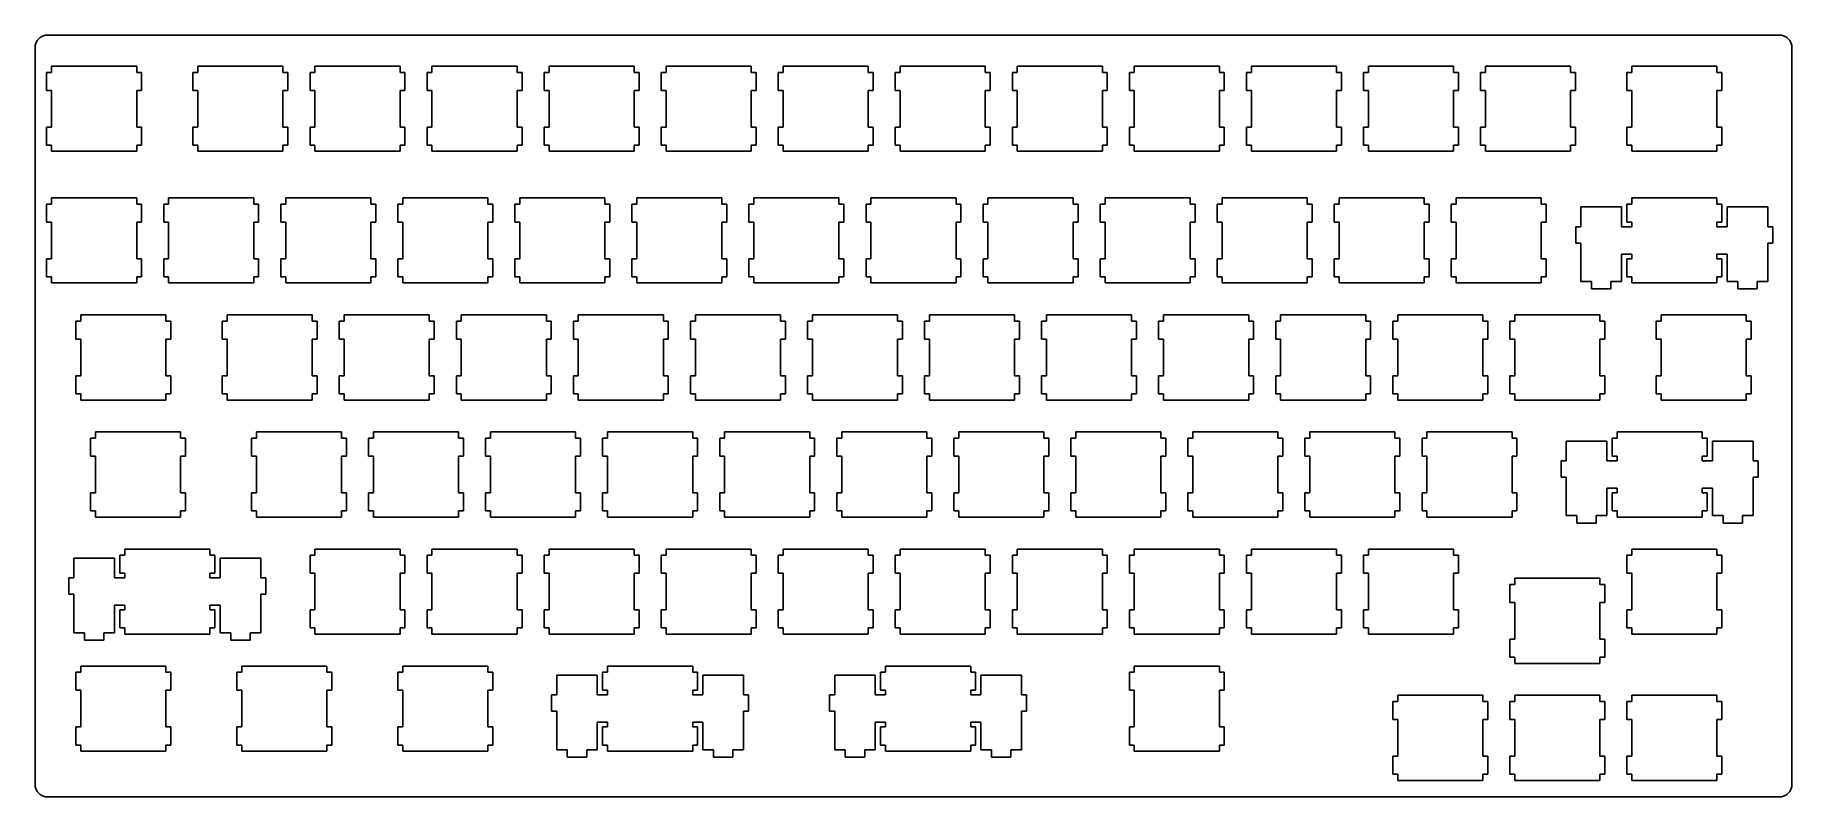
# Model space of a CAD drawing. Extents: x 0 to 286, y 0 to 124.
import ezdxf

# ---------------------------------------------------------------- set-up
doc = ezdxf.new("R2010")
doc.units = 0
doc.layers.get('0').update_dxf_attribs({"linetype": 'CONTINUOUS'})

msp = doc.modelspace()

# ---------------------------------------------------------------- linework, layer by layer
at = {"color": 0}
for p, q in [((0.24805, 122.848), (0.31282, 122.99)), ((0.31282, 122.99), (0.38999, 123.128)), ((0.38999, 123.128), (0.4768, 123.259)), ((0.4768, 123.259), (0.57464, 123.381)), ((0.57464, 123.381), (0.68075, 123.497)), ((0.68075, 123.497), (0.79651, 123.603)), ((0.79651, 123.603), (0.91915, 123.701)), ((0.91915, 123.701), (1.05006, 123.788)), ((1.05006, 123.788), (1.18787, 123.865)), ((1.18787, 123.865), (1.32981, 123.93)), ((1.32981, 123.93), (1.47588, 123.985)), ((1.47588, 123.985), (1.62884, 124.027)), ((1.62884, 124.027), (1.7818, 124.058)), ((1.7818, 124.058), (1.9389, 124.076)), ((1.9389, 124.076), (2.096, 124.083)), ((2.096, 124.083), (283.997, 124.083)), ((283.997, 124.083), (284.153, 124.076)), ((284.153, 124.076), (284.309, 124.058)), ((284.309, 124.058), (284.463, 124.027)), ((284.463, 124.027), (284.614, 123.985)), ((284.614, 123.985), (284.762, 123.93)), ((284.762, 123.93), (284.904, 123.865)), ((284.904, 123.865), (285.04, 123.788)), ((285.04, 123.788), (285.171, 123.701)), ((285.171, 123.701), (285.294, 123.603)), ((285.294, 123.603), (285.411, 123.497)), ((285.411, 123.497), (285.517, 123.381)), ((285.517, 123.381), (285.615, 123.259)), ((285.615, 123.259), (285.702, 123.128)), ((285.702, 123.128), (285.779, 122.99)), ((285.779, 122.99), (285.844, 122.848)), ((0.09508, 122.082), (0.10197, 122.239)), ((0.09508, 2.10702), (0.09508, 122.082)), ((0.10197, 122.239), (0.11989, 122.396)), ((0.11989, 122.396), (0.15021, 122.549)), ((0.15021, 122.549), (0.19293, 122.702)), ((0.19293, 122.702), (0.24805, 122.848)), ((285.844, 122.848), (285.899, 122.702)), ((285.899, 122.702), (285.94, 122.549)), ((285.94, 122.549), (285.972, 122.396)), ((285.972, 122.396), (285.99, 122.239)), ((285.99, 122.239), (285.997, 122.082)), ((285.997, 122.082), (285.997, 2.10564)), ((2.76986, 118.026), (1.9706, 118.026)), ((1.9706, 118.026), (1.9706, 115.076)), ((2.76986, 119.027), (2.76986, 118.026)), ((16.6205, 119.027), (2.76986, 119.027)), ((16.6205, 118.026), (16.6205, 119.027)), ((17.4212, 118.026), (16.6205, 118.026)), ((17.4212, 115.076), (17.4212, 118.026)), ((26.5824, 118.026), (25.7831, 118.026)), ((25.7831, 118.026), (25.7831, 115.076)), ((26.5824, 119.027), (26.5824, 118.026)), ((40.4329, 119.027), (26.5824, 119.027)), ((40.4329, 118.026), (40.4329, 119.027)), ((41.2323, 118.026), (40.4329, 118.026)), ((41.2323, 115.076), (41.2323, 118.026)), ((45.6325, 118.026), (44.8331, 118.026)), ((44.8331, 118.026), (44.8331, 115.076)), ((45.6325, 119.027), (45.6325, 118.026)), ((59.4829, 119.027), (45.6325, 119.027)), ((59.4829, 118.026), (59.4829, 119.027)), ((60.2823, 118.026), (59.4829, 118.026)), ((60.2823, 115.076), (60.2823, 118.026)), ((64.6825, 118.026), (63.8831, 118.026)), ((63.8831, 118.026), (63.8831, 115.076)), ((64.6825, 119.027), (64.6825, 118.026)), ((78.5329, 119.027), (64.6825, 119.027)), ((78.5329, 118.026), (78.5329, 119.027)), ((79.3323, 118.026), (78.5329, 118.026)), ((79.3323, 115.076), (79.3323, 118.026)), ((83.7325, 118.026), (82.9331, 118.026)), ((82.9331, 118.026), (82.9331, 115.076)), ((83.7325, 119.027), (83.7325, 118.026)), ((97.5829, 119.027), (83.7325, 119.027)), ((97.5829, 118.026), (97.5829, 119.027)), ((98.3823, 118.026), (97.5829, 118.026)), ((98.3823, 115.076), (98.3823, 118.026)), ((102.783, 118.026), (101.983, 118.026)), ((101.983, 118.026), (101.983, 115.076)), ((102.783, 119.027), (102.783, 118.026)), ((116.633, 119.027), (102.783, 119.027)), ((116.633, 118.026), (116.633, 119.027)), ((117.432, 118.026), (116.633, 118.026)), ((117.432, 115.076), (117.432, 118.026)), ((121.833, 118.026), (121.033, 118.026)), ((121.033, 118.026), (121.033, 115.076)), ((121.833, 119.027), (121.833, 118.026)), ((135.683, 119.027), (121.833, 119.027)), ((135.683, 118.026), (135.683, 119.027)), ((136.482, 118.026), (135.683, 118.026)), ((136.482, 115.076), (136.482, 118.026)), ((140.883, 118.026), (140.083, 118.026)), ((140.083, 118.026), (140.083, 115.076)), ((140.883, 119.027), (140.883, 118.026)), ((154.733, 119.027), (140.883, 119.027)), ((154.733, 118.026), (154.733, 119.027)), ((155.532, 118.026), (154.733, 118.026)), ((155.532, 115.076), (155.532, 118.026)), ((159.933, 118.026), (159.133, 118.026)), ((159.133, 118.026), (159.133, 115.076)), ((159.933, 119.027), (159.933, 118.026)), ((173.783, 119.027), (159.933, 119.027)), ((173.783, 118.026), (173.783, 119.027)), ((174.582, 118.026), (173.783, 118.026)), ((174.582, 115.076), (174.582, 118.026)), ((178.983, 118.026), (178.183, 118.026)), ((178.183, 118.026), (178.183, 115.076)), ((178.983, 119.027), (178.983, 118.026)), ((192.833, 119.027), (178.983, 119.027)), ((192.833, 118.026), (192.833, 119.027)), ((193.632, 118.026), (192.833, 118.026)), ((193.632, 115.076), (193.632, 118.026)), ((198.033, 118.026), (197.233, 118.026)), ((197.233, 118.026), (197.233, 115.076)), ((198.033, 119.027), (198.033, 118.026)), ((211.883, 119.027), (198.033, 119.027)), ((211.883, 118.026), (211.883, 119.027)), ((212.682, 118.026), (211.883, 118.026)), ((212.682, 115.076), (212.682, 118.026)), ((217.083, 118.026), (216.283, 118.026)), ((216.283, 118.026), (216.283, 115.076)), ((217.083, 119.027), (217.083, 118.026)), ((230.933, 119.027), (217.083, 119.027)), ((230.933, 118.026), (230.933, 119.027)), ((231.732, 118.026), (230.933, 118.026)), ((231.732, 115.076), (231.732, 118.026)), ((236.133, 118.026), (235.333, 118.026)), ((235.333, 118.026), (235.333, 115.076)), ((236.133, 119.027), (236.133, 118.026)), ((249.983, 119.027), (236.133, 119.027)), ((249.983, 118.026), (249.983, 119.027)), ((250.782, 118.026), (249.983, 118.026)), ((250.782, 115.076), (250.782, 118.026)), ((259.945, 118.026), (259.146, 118.026)), ((259.146, 118.026), (259.146, 115.076)), ((259.945, 119.027), (259.945, 118.026)), ((273.795, 119.027), (259.945, 119.027)), ((273.795, 118.026), (273.795, 119.027)), ((274.596, 118.026), (273.795, 118.026)), ((274.596, 115.076), (274.596, 118.026)), ((1.9706, 115.076), (2.76986, 115.076)), ((2.76986, 115.076), (2.76986, 109.127)), ((16.6205, 109.127), (16.6205, 115.076)), ((16.6205, 115.076), (17.4212, 115.076)), ((25.7831, 115.076), (26.5824, 115.076)), ((26.5824, 115.076), (26.5824, 109.127)), ((40.4329, 109.127), (40.4329, 115.076)), ((40.4329, 115.076), (41.2323, 115.076)), ((44.8331, 115.076), (45.6325, 115.076)), ((45.6325, 115.076), (45.6325, 109.127)), ((59.4829, 109.127), (59.4829, 115.076)), ((59.4829, 115.076), (60.2823, 115.076)), ((63.8831, 115.076), (64.6825, 115.076)), ((64.6825, 115.076), (64.6825, 109.127)), ((78.5329, 109.127), (78.5329, 115.076)), ((78.5329, 115.076), (79.3323, 115.076)), ((82.9331, 115.076), (83.7325, 115.076)), ((83.7325, 115.076), (83.7325, 109.127)), ((97.5829, 109.127), (97.5829, 115.076)), ((97.5829, 115.076), (98.3823, 115.076)), ((101.983, 115.076), (102.783, 115.076)), ((102.783, 115.076), (102.783, 109.127)), ((116.633, 109.127), (116.633, 115.076)), ((116.633, 115.076), (117.432, 115.076)), ((121.033, 115.076), (121.833, 115.076)), ((121.833, 115.076), (121.833, 109.127)), ((135.683, 109.127), (135.683, 115.076)), ((135.683, 115.076), (136.482, 115.076)), ((140.083, 115.076), (140.883, 115.076)), ((140.883, 115.076), (140.883, 109.127)), ((154.733, 109.127), (154.733, 115.076)), ((154.733, 115.076), (155.532, 115.076)), ((159.133, 115.076), (159.933, 115.076)), ((159.933, 115.076), (159.933, 109.127)), ((173.783, 109.127), (173.783, 115.076)), ((173.783, 115.076), (174.582, 115.076)), ((178.183, 115.076), (178.983, 115.076)), ((178.983, 115.076), (178.983, 109.127)), ((192.833, 109.127), (192.833, 115.076)), ((192.833, 115.076), (193.632, 115.076)), ((197.233, 115.076), (198.033, 115.076)), ((198.033, 115.076), (198.033, 109.127)), ((211.883, 109.127), (211.883, 115.076)), ((211.883, 115.076), (212.682, 115.076)), ((216.283, 115.076), (217.083, 115.076)), ((217.083, 115.076), (217.083, 109.127)), ((230.933, 109.127), (230.933, 115.076)), ((230.933, 115.076), (231.732, 115.076)), ((235.333, 115.076), (236.133, 115.076)), ((236.133, 115.076), (236.133, 109.127)), ((249.983, 109.127), (249.983, 115.076)), ((249.983, 115.076), (250.782, 115.076)), ((259.146, 115.076), (259.945, 115.076)), ((259.945, 115.076), (259.945, 109.127)), ((273.795, 109.127), (273.795, 115.076)), ((273.795, 115.076), (274.596, 115.076)), ((2.76986, 109.127), (1.9706, 109.127)), ((1.9706, 109.127), (1.9706, 106.177)), ((17.4212, 109.127), (16.6205, 109.127)), ((17.4212, 106.177), (17.4212, 109.127)), ((26.5824, 109.127), (25.7831, 109.127)), ((25.7831, 109.127), (25.7831, 106.177)), ((41.2323, 109.127), (40.4329, 109.127)), ((41.2323, 106.177), (41.2323, 109.127)), ((45.6325, 109.127), (44.8331, 109.127)), ((44.8331, 109.127), (44.8331, 106.177)), ((60.2823, 109.127), (59.4829, 109.127)), ((60.2823, 106.177), (60.2823, 109.127)), ((64.6825, 109.127), (63.8831, 109.127)), ((63.8831, 109.127), (63.8831, 106.177)), ((79.3323, 109.127), (78.5329, 109.127)), ((79.3323, 106.177), (79.3323, 109.127)), ((83.7325, 109.127), (82.9331, 109.127)), ((82.9331, 109.127), (82.9331, 106.177)), ((98.3823, 109.127), (97.5829, 109.127)), ((98.3823, 106.177), (98.3823, 109.127)), ((102.783, 109.127), (101.983, 109.127)), ((101.983, 109.127), (101.983, 106.177)), ((117.432, 109.127), (116.633, 109.127)), ((117.432, 106.177), (117.432, 109.127)), ((121.833, 109.127), (121.033, 109.127)), ((121.033, 109.127), (121.033, 106.177)), ((136.482, 109.127), (135.683, 109.127)), ((136.482, 106.177), (136.482, 109.127)), ((140.883, 109.127), (140.083, 109.127)), ((140.083, 109.127), (140.083, 106.177)), ((155.532, 109.127), (154.733, 109.127)), ((155.532, 106.177), (155.532, 109.127)), ((159.933, 109.127), (159.133, 109.127)), ((159.133, 109.127), (159.133, 106.177)), ((174.582, 109.127), (173.783, 109.127)), ((174.582, 106.177), (174.582, 109.127)), ((178.983, 109.127), (178.183, 109.127)), ((178.183, 109.127), (178.183, 106.177)), ((193.632, 109.127), (192.833, 109.127)), ((193.632, 106.177), (193.632, 109.127)), ((198.033, 109.127), (197.233, 109.127)), ((197.233, 109.127), (197.233, 106.177)), ((212.682, 109.127), (211.883, 109.127)), ((212.682, 106.177), (212.682, 109.127)), ((217.083, 109.127), (216.283, 109.127)), ((216.283, 109.127), (216.283, 106.177)), ((231.732, 109.127), (230.933, 109.127)), ((231.732, 106.177), (231.732, 109.127)), ((236.133, 109.127), (235.333, 109.127)), ((235.333, 109.127), (235.333, 106.177)), ((250.782, 109.127), (249.983, 109.127)), ((250.782, 106.177), (250.782, 109.127)), ((259.945, 109.127), (259.146, 109.127)), ((259.146, 109.127), (259.146, 106.177)), ((274.596, 109.127), (273.795, 109.127)), ((274.596, 106.177), (274.596, 109.127)), ((1.9706, 106.177), (2.76986, 106.177)), ((2.76986, 106.177), (2.76986, 105.176)), ((16.6205, 105.176), (16.6205, 106.177)), ((16.6205, 106.177), (17.4212, 106.177)), ((25.7831, 106.177), (26.5824, 106.177)), ((26.5824, 106.177), (26.5824, 105.176)), ((40.4329, 105.176), (40.4329, 106.177)), ((40.4329, 106.177), (41.2323, 106.177)), ((44.8331, 106.177), (45.6325, 106.177)), ((45.6325, 106.177), (45.6325, 105.176)), ((59.4829, 105.176), (59.4829, 106.177)), ((59.4829, 106.177), (60.2823, 106.177)), ((63.8831, 106.177), (64.6825, 106.177)), ((64.6825, 106.177), (64.6825, 105.176)), ((78.5329, 105.176), (78.5329, 106.177)), ((78.5329, 106.177), (79.3323, 106.177)), ((82.9331, 106.177), (83.7325, 106.177)), ((83.7325, 106.177), (83.7325, 105.176)), ((97.5829, 105.176), (97.5829, 106.177)), ((97.5829, 106.177), (98.3823, 106.177)), ((101.983, 106.177), (102.783, 106.177)), ((102.783, 106.177), (102.783, 105.176)), ((116.633, 105.176), (116.633, 106.177)), ((116.633, 106.177), (117.432, 106.177)), ((121.033, 106.177), (121.833, 106.177)), ((121.833, 106.177), (121.833, 105.176)), ((135.683, 105.176), (135.683, 106.177)), ((135.683, 106.177), (136.482, 106.177)), ((140.083, 106.177), (140.883, 106.177)), ((140.883, 106.177), (140.883, 105.176)), ((154.733, 105.176), (154.733, 106.177)), ((154.733, 106.177), (155.532, 106.177)), ((159.133, 106.177), (159.933, 106.177)), ((159.933, 106.177), (159.933, 105.176)), ((173.783, 105.176), (173.783, 106.177)), ((173.783, 106.177), (174.582, 106.177)), ((178.183, 106.177), (178.983, 106.177)), ((178.983, 106.177), (178.983, 105.176)), ((192.833, 105.176), (192.833, 106.177)), ((192.833, 106.177), (193.632, 106.177)), ((197.233, 106.177), (198.033, 106.177)), ((198.033, 106.177), (198.033, 105.176)), ((211.883, 105.176), (211.883, 106.177)), ((211.883, 106.177), (212.682, 106.177)), ((216.283, 106.177), (217.083, 106.177)), ((217.083, 106.177), (217.083, 105.176)), ((230.933, 105.176), (230.933, 106.177)), ((230.933, 106.177), (231.732, 106.177)), ((235.333, 106.177), (236.133, 106.177)), ((236.133, 106.177), (236.133, 105.176)), ((249.983, 105.176), (249.983, 106.177)), ((249.983, 106.177), (250.782, 106.177)), ((259.146, 106.177), (259.945, 106.177)), ((259.945, 106.177), (259.945, 105.176)), ((273.795, 105.176), (273.795, 106.177)), ((273.795, 106.177), (274.596, 106.177)), ((2.76986, 105.176), (16.6205, 105.176)), ((26.5824, 105.176), (40.4329, 105.176)), ((45.6325, 105.176), (59.4829, 105.176)), ((64.6825, 105.176), (78.5329, 105.176)), ((83.7325, 105.176), (97.5829, 105.176)), ((102.783, 105.176), (116.633, 105.176)), ((121.833, 105.176), (135.683, 105.176)), ((140.883, 105.176), (154.733, 105.176)), ((159.933, 105.176), (173.783, 105.176)), ((178.983, 105.176), (192.833, 105.176)), ((198.033, 105.176), (211.883, 105.176)), ((217.083, 105.176), (230.933, 105.176)), ((236.133, 105.176), (249.983, 105.176)), ((259.945, 105.176), (273.795, 105.176)), ((2.76986, 97.5953), (2.76986, 96.5951)), ((16.6205, 97.5953), (2.76986, 97.5953)), ((16.6205, 96.5951), (16.6205, 97.5953)), ((21.8199, 97.5953), (21.8199, 96.5951)), ((35.6704, 97.5953), (21.8199, 97.5953)), ((35.6704, 96.5951), (35.6704, 97.5953)), ((40.87, 97.5953), (40.87, 96.5951)), ((54.7204, 97.5953), (40.87, 97.5953)), ((54.7204, 96.5951), (54.7204, 97.5953)), ((59.92, 97.5953), (59.92, 96.5951)), ((73.7704, 97.5953), (59.92, 97.5953)), ((73.7704, 96.5951), (73.7704, 97.5953)), ((78.97, 97.5953), (78.97, 96.5951)), ((92.8204, 97.5953), (78.97, 97.5953)), ((92.8204, 96.5951), (92.8204, 97.5953)), ((98.02, 97.5953), (98.02, 96.5951)), ((111.869, 97.5953), (98.02, 97.5953)), ((111.869, 96.5951), (111.869, 97.5953)), ((117.07, 97.5953), (117.07, 96.5951)), ((130.92, 97.5953), (117.07, 97.5953)), ((130.92, 96.5951), (130.92, 97.5953)), ((136.12, 97.5953), (136.12, 96.5951)), ((149.97, 97.5953), (136.12, 97.5953)), ((149.97, 96.5951), (149.97, 97.5953)), ((155.17, 97.5953), (155.17, 96.5951)), ((169.02, 97.5953), (155.17, 97.5953)), ((169.02, 96.5951), (169.02, 97.5953)), ((174.22, 97.5953), (174.22, 96.5951)), ((188.07, 97.5953), (174.22, 97.5953)), ((188.07, 96.5951), (188.07, 97.5953)), ((193.27, 97.5953), (193.27, 96.5951)), ((207.12, 97.5953), (193.27, 97.5953)), ((207.12, 96.5951), (207.12, 97.5953)), ((212.32, 97.5953), (212.32, 96.5951)), ((226.17, 97.5953), (212.32, 97.5953)), ((226.17, 96.5951), (226.17, 97.5953)), ((231.37, 97.5953), (231.37, 96.5951)), ((245.22, 97.5953), (231.37, 97.5953)), ((245.22, 96.5951), (245.22, 97.5953)), ((259.945, 97.5953), (259.945, 96.5951)), ((273.795, 97.5953), (259.945, 97.5953)), ((273.795, 96.5951), (273.795, 97.5953)), ((2.76986, 96.5951), (1.9706, 96.5951)), ((1.9706, 96.5951), (1.9706, 93.6459)), ((17.4212, 96.5951), (16.6205, 96.5951)), ((17.4212, 93.6459), (17.4212, 96.5951)), ((21.8199, 96.5951), (21.0206, 96.5951)), ((21.0206, 96.5951), (21.0206, 93.6459)), ((36.4712, 96.5951), (35.6704, 96.5951)), ((36.4712, 93.6459), (36.4712, 96.5951)), ((40.87, 96.5951), (40.0706, 96.5951)), ((40.0706, 96.5951), (40.0706, 93.6459)), ((55.5212, 96.5951), (54.7204, 96.5951)), ((55.5212, 93.6459), (55.5212, 96.5951)), ((59.92, 96.5951), (59.1206, 96.5951)), ((59.1206, 96.5951), (59.1206, 93.6459)), ((74.5712, 96.5951), (73.7704, 96.5951)), ((74.5712, 93.6459), (74.5712, 96.5951)), ((78.97, 96.5951), (78.1706, 96.5951)), ((78.1706, 96.5951), (78.1706, 93.6459)), ((93.6198, 96.5951), (92.8204, 96.5951)), ((93.6198, 93.6459), (93.6198, 96.5951)), ((98.02, 96.5951), (97.2206, 96.5951)), ((97.2206, 96.5951), (97.2206, 93.6459)), ((112.67, 96.5951), (111.869, 96.5951)), ((112.67, 93.6459), (112.67, 96.5951)), ((117.07, 96.5951), (116.271, 96.5951)), ((116.271, 96.5951), (116.271, 93.6459)), ((131.721, 96.5951), (130.92, 96.5951)), ((131.721, 93.6459), (131.721, 96.5951)), ((136.12, 96.5951), (135.321, 96.5951)), ((135.321, 96.5951), (135.321, 93.6459)), ((150.771, 96.5951), (149.97, 96.5951)), ((150.771, 93.6459), (150.771, 96.5951)), ((155.17, 96.5951), (154.371, 96.5951)), ((154.371, 96.5951), (154.371, 93.6459)), ((169.821, 96.5951), (169.02, 96.5951)), ((169.821, 93.6459), (169.821, 96.5951)), ((174.22, 96.5951), (173.421, 96.5951)), ((173.421, 96.5951), (173.421, 93.6459)), ((188.871, 96.5951), (188.07, 96.5951)), ((188.871, 93.6459), (188.871, 96.5951)), ((193.27, 96.5951), (192.471, 96.5951)), ((192.471, 96.5951), (192.471, 93.6459)), ((207.921, 96.5951), (207.12, 96.5951)), ((207.921, 93.6459), (207.921, 96.5951)), ((212.32, 96.5951), (211.521, 96.5951)), ((211.521, 96.5951), (211.521, 93.6459)), ((226.971, 96.5951), (226.17, 96.5951)), ((226.971, 93.6459), (226.971, 96.5951)), ((231.37, 96.5951), (230.571, 96.5951)), ((230.571, 96.5951), (230.571, 93.6459)), ((246.021, 96.5951), (245.22, 96.5951)), ((246.021, 93.6459), (246.021, 96.5951)), ((258.27, 96.1249), (251.671, 96.1249)), ((251.671, 96.1249), (251.671, 92.8949)), ((258.27, 92.8949), (258.27, 96.1249)), ((259.945, 96.5951), (259.146, 96.5951)), ((259.146, 96.5951), (259.146, 93.6459)), ((274.596, 96.5951), (273.795, 96.5951)), ((274.596, 93.6459), (274.596, 96.5951)), ((282.071, 96.1249), (275.47, 96.1249)), ((275.47, 96.1249), (275.47, 92.8949)), ((282.071, 92.8949), (282.071, 96.1249)), ((1.9706, 93.6459), (2.76986, 93.6459)), ((2.76986, 93.6459), (2.76986, 87.6956)), ((16.6205, 87.6956), (16.6205, 93.6459)), ((16.6205, 93.6459), (17.4212, 93.6459)), ((21.0206, 93.6459), (21.8199, 93.6459)), ((21.8199, 93.6459), (21.8199, 87.6956)), ((35.6704, 87.6956), (35.6704, 93.6459)), ((35.6704, 93.6459), (36.4712, 93.6459)), ((40.0706, 93.6459), (40.87, 93.6459)), ((40.87, 93.6459), (40.87, 87.6956)), ((54.7204, 87.6956), (54.7204, 93.6459)), ((54.7204, 93.6459), (55.5212, 93.6459)), ((59.1206, 93.6459), (59.92, 93.6459)), ((59.92, 93.6459), (59.92, 87.6956)), ((73.7704, 87.6956), (73.7704, 93.6459)), ((73.7704, 93.6459), (74.5712, 93.6459)), ((78.1706, 93.6459), (78.97, 93.6459)), ((78.97, 93.6459), (78.97, 87.6956)), ((92.8204, 87.6956), (92.8204, 93.6459)), ((92.8204, 93.6459), (93.6198, 93.6459)), ((97.2206, 93.6459), (98.02, 93.6459)), ((98.02, 93.6459), (98.02, 87.6956)), ((111.869, 87.6956), (111.869, 93.6459)), ((111.869, 93.6459), (112.67, 93.6459)), ((116.271, 93.6459), (117.07, 93.6459)), ((117.07, 93.6459), (117.07, 87.6956)), ((130.92, 87.6956), (130.92, 93.6459)), ((130.92, 93.6459), (131.721, 93.6459)), ((135.321, 93.6459), (136.12, 93.6459)), ((136.12, 93.6459), (136.12, 87.6956)), ((149.97, 87.6956), (149.97, 93.6459)), ((149.97, 93.6459), (150.771, 93.6459)), ((154.371, 93.6459), (155.17, 93.6459)), ((155.17, 93.6459), (155.17, 87.6956)), ((169.02, 87.6956), (169.02, 93.6459)), ((169.02, 93.6459), (169.821, 93.6459)), ((173.421, 93.6459), (174.22, 93.6459)), ((174.22, 93.6459), (174.22, 87.6956)), ((188.07, 87.6956), (188.07, 93.6459)), ((188.07, 93.6459), (188.871, 93.6459)), ((192.471, 93.6459), (193.27, 93.6459)), ((193.27, 93.6459), (193.27, 87.6956)), ((207.12, 87.6956), (207.12, 93.6459)), ((207.12, 93.6459), (207.921, 93.6459)), ((211.521, 93.6459), (212.32, 93.6459)), ((212.32, 93.6459), (212.32, 87.6956)), ((226.17, 87.6956), (226.17, 93.6459)), ((226.17, 93.6459), (226.971, 93.6459)), ((230.571, 93.6459), (231.37, 93.6459)), ((231.37, 93.6459), (231.37, 87.6956)), ((245.22, 87.6956), (245.22, 93.6459)), ((245.22, 93.6459), (246.021, 93.6459)), ((251.671, 92.8949), (250.846, 92.8949)), ((250.846, 92.8949), (250.846, 90.2451)), ((259.945, 92.8949), (258.27, 92.8949)), ((259.146, 93.6459), (259.945, 93.6459)), ((259.945, 93.6459), (259.945, 92.8949)), ((273.795, 92.8949), (273.795, 93.6459)), ((273.795, 93.6459), (274.596, 93.6459)), ((275.47, 92.8949), (273.795, 92.8949)), ((282.896, 92.8949), (282.071, 92.8949)), ((282.896, 90.2451), (282.896, 92.8949)), ((250.846, 90.2451), (251.671, 90.2451)), ((251.671, 90.2451), (251.671, 83.9749)), ((282.071, 83.9749), (282.071, 90.2451)), ((282.071, 90.2451), (282.896, 90.2451)), ((2.76986, 87.6956), (1.9706, 87.6956)), ((1.9706, 87.6956), (1.9706, 84.7453)), ((17.4212, 87.6956), (16.6205, 87.6956)), ((17.4212, 84.7453), (17.4212, 87.6956)), ((21.8199, 87.6956), (21.0206, 87.6956)), ((21.0206, 87.6956), (21.0206, 84.7453)), ((36.4712, 87.6956), (35.6704, 87.6956)), ((36.4712, 84.7453), (36.4712, 87.6956)), ((40.87, 87.6956), (40.0706, 87.6956)), ((40.0706, 87.6956), (40.0706, 84.7453)), ((55.5212, 87.6956), (54.7204, 87.6956)), ((55.5212, 84.7453), (55.5212, 87.6956)), ((59.92, 87.6956), (59.1206, 87.6956)), ((59.1206, 87.6956), (59.1206, 84.7453)), ((74.5712, 87.6956), (73.7704, 87.6956)), ((74.5712, 84.7453), (74.5712, 87.6956)), ((78.97, 87.6956), (78.1706, 87.6956)), ((78.1706, 87.6956), (78.1706, 84.7453)), ((93.6198, 87.6956), (92.8204, 87.6956)), ((93.6198, 84.7453), (93.6198, 87.6956)), ((98.02, 87.6956), (97.2206, 87.6956)), ((97.2206, 87.6956), (97.2206, 84.7453)), ((112.67, 87.6956), (111.869, 87.6956)), ((112.67, 84.7453), (112.67, 87.6956)), ((117.07, 87.6956), (116.271, 87.6956)), ((116.271, 87.6956), (116.271, 84.7453)), ((131.721, 87.6956), (130.92, 87.6956)), ((131.721, 84.7453), (131.721, 87.6956)), ((136.12, 87.6956), (135.321, 87.6956)), ((135.321, 87.6956), (135.321, 84.7453)), ((150.771, 87.6956), (149.97, 87.6956)), ((150.771, 84.7453), (150.771, 87.6956)), ((155.17, 87.6956), (154.371, 87.6956)), ((154.371, 87.6956), (154.371, 84.7453)), ((169.821, 87.6956), (169.02, 87.6956)), ((169.821, 84.7453), (169.821, 87.6956)), ((174.22, 87.6956), (173.421, 87.6956)), ((173.421, 87.6956), (173.421, 84.7453)), ((188.871, 87.6956), (188.07, 87.6956)), ((188.871, 84.7453), (188.871, 87.6956)), ((193.27, 87.6956), (192.471, 87.6956)), ((192.471, 87.6956), (192.471, 84.7453)), ((207.921, 87.6956), (207.12, 87.6956)), ((207.921, 84.7453), (207.921, 87.6956)), ((212.32, 87.6956), (211.521, 87.6956)), ((211.521, 87.6956), (211.521, 84.7453)), ((226.971, 87.6956), (226.17, 87.6956)), ((226.971, 84.7453), (226.971, 87.6956)), ((231.37, 87.6956), (230.571, 87.6956)), ((230.571, 87.6956), (230.571, 84.7453)), ((246.021, 87.6956), (245.22, 87.6956)), ((246.021, 84.7453), (246.021, 87.6956)), ((258.27, 83.9749), (258.27, 88.4453)), ((258.27, 88.4453), (259.945, 88.4453)), ((259.945, 87.6956), (259.146, 87.6956)), ((259.146, 87.6956), (259.146, 84.7453)), ((259.945, 88.4453), (259.945, 87.6956)), ((273.795, 87.6956), (273.795, 88.4453)), ((273.795, 88.4453), (275.47, 88.4453)), ((274.596, 87.6956), (273.795, 87.6956)), ((274.596, 84.7453), (274.596, 87.6956)), ((275.47, 88.4453), (275.47, 83.9749)), ((1.9706, 84.7453), (2.76986, 84.7453)), ((2.76986, 84.7453), (2.76986, 83.7449)), ((2.76986, 83.7449), (16.6205, 83.7449)), ((16.6205, 83.7449), (16.6205, 84.7453)), ((16.6205, 84.7453), (17.4212, 84.7453)), ((21.0206, 84.7453), (21.8199, 84.7453)), ((21.8199, 84.7453), (21.8199, 83.7449)), ((21.8199, 83.7449), (35.6704, 83.7449)), ((35.6704, 83.7449), (35.6704, 84.7453)), ((35.6704, 84.7453), (36.4712, 84.7453)), ((40.0706, 84.7453), (40.87, 84.7453)), ((40.87, 84.7453), (40.87, 83.7449)), ((40.87, 83.7449), (54.7204, 83.7449)), ((54.7204, 83.7449), (54.7204, 84.7453)), ((54.7204, 84.7453), (55.5212, 84.7453)), ((59.1206, 84.7453), (59.92, 84.7453)), ((59.92, 84.7453), (59.92, 83.7449)), ((59.92, 83.7449), (73.7704, 83.7449)), ((73.7704, 83.7449), (73.7704, 84.7453)), ((73.7704, 84.7453), (74.5712, 84.7453)), ((78.1706, 84.7453), (78.97, 84.7453)), ((78.97, 84.7453), (78.97, 83.7449)), ((78.97, 83.7449), (92.8204, 83.7449)), ((92.8204, 83.7449), (92.8204, 84.7453)), ((92.8204, 84.7453), (93.6198, 84.7453)), ((97.2206, 84.7453), (98.02, 84.7453)), ((98.02, 84.7453), (98.02, 83.7449)), ((98.02, 83.7449), (111.869, 83.7449)), ((111.869, 83.7449), (111.869, 84.7453)), ((111.869, 84.7453), (112.67, 84.7453)), ((116.271, 84.7453), (117.07, 84.7453)), ((117.07, 84.7453), (117.07, 83.7449)), ((117.07, 83.7449), (130.92, 83.7449)), ((130.92, 83.7449), (130.92, 84.7453)), ((130.92, 84.7453), (131.721, 84.7453)), ((135.321, 84.7453), (136.12, 84.7453)), ((136.12, 84.7453), (136.12, 83.7449)), ((136.12, 83.7449), (149.97, 83.7449)), ((149.97, 83.7449), (149.97, 84.7453)), ((149.97, 84.7453), (150.771, 84.7453)), ((154.371, 84.7453), (155.17, 84.7453)), ((155.17, 84.7453), (155.17, 83.7449)), ((155.17, 83.7449), (169.02, 83.7449)), ((169.02, 83.7449), (169.02, 84.7453)), ((169.02, 84.7453), (169.821, 84.7453)), ((173.421, 84.7453), (174.22, 84.7453)), ((174.22, 84.7453), (174.22, 83.7449)), ((174.22, 83.7449), (188.07, 83.7449)), ((188.07, 83.7449), (188.07, 84.7453)), ((188.07, 84.7453), (188.871, 84.7453)), ((192.471, 84.7453), (193.27, 84.7453)), ((193.27, 84.7453), (193.27, 83.7449)), ((193.27, 83.7449), (207.12, 83.7449)), ((207.12, 83.7449), (207.12, 84.7453)), ((207.12, 84.7453), (207.921, 84.7453)), ((211.521, 84.7453), (212.32, 84.7453)), ((212.32, 84.7453), (212.32, 83.7449)), ((212.32, 83.7449), (226.17, 83.7449)), ((226.17, 83.7449), (226.17, 84.7453)), ((226.17, 84.7453), (226.971, 84.7453)), ((230.571, 84.7453), (231.37, 84.7453)), ((231.37, 84.7453), (231.37, 83.7449)), ((231.37, 83.7449), (245.22, 83.7449)), ((245.22, 83.7449), (245.22, 84.7453)), ((245.22, 84.7453), (246.021, 84.7453)), ((251.671, 83.9749), (253.395, 83.9749)), ((253.395, 83.9749), (253.395, 82.7747)), ((256.545, 82.7747), (256.545, 83.9749)), ((256.545, 83.9749), (258.27, 83.9749)), ((259.146, 84.7453), (259.945, 84.7453)), ((259.945, 84.7453), (259.945, 83.7449)), ((259.945, 83.7449), (273.795, 83.7449)), ((273.795, 83.7449), (273.795, 84.7453)), ((273.795, 84.7453), (274.596, 84.7453)), ((275.47, 83.9749), (277.195, 83.9749)), ((277.195, 83.9749), (277.195, 82.7747)), ((280.345, 82.7747), (280.345, 83.9749)), ((280.345, 83.9749), (282.071, 83.9749)), ((253.395, 82.7747), (256.545, 82.7747)), ((277.195, 82.7747), (280.345, 82.7747)), ((7.53237, 77.5451), (6.73308, 77.5451)), ((6.73308, 77.5451), (6.73308, 74.5959)), ((7.53237, 78.5453), (7.53237, 77.5451)), ((21.383, 78.5453), (7.53237, 78.5453)), ((21.383, 77.5451), (21.383, 78.5453)), ((22.1823, 77.5451), (21.383, 77.5451)), ((22.1823, 74.5959), (22.1823, 77.5451)), ((31.3449, 77.5451), (30.5442, 77.5451)), ((30.5442, 77.5451), (30.5442, 74.5959)), ((31.3449, 78.5453), (31.3449, 77.5451)), ((45.194, 78.5453), (31.3449, 78.5453)), ((45.194, 77.5451), (45.194, 78.5453)), ((45.9962, 77.5451), (45.194, 77.5451)), ((45.9962, 74.5959), (45.9962, 77.5451)), ((50.395, 77.5451), (49.5942, 77.5451)), ((49.5942, 77.5451), (49.5942, 74.5959)), ((50.395, 78.5453), (50.395, 77.5451)), ((64.244, 78.5453), (50.395, 78.5453)), ((64.244, 77.5451), (64.244, 78.5453)), ((65.0448, 77.5451), (64.244, 77.5451)), ((65.0448, 74.5959), (65.0448, 77.5451)), ((69.445, 77.5451), (68.6456, 77.5451)), ((68.6456, 77.5451), (68.6456, 74.5959)), ((69.445, 78.5453), (69.445, 77.5451)), ((83.294, 78.5453), (69.445, 78.5453)), ((83.294, 77.5451), (83.294, 78.5453)), ((84.0948, 77.5451), (83.294, 77.5451)), ((84.0948, 74.5959), (84.0948, 77.5451)), ((88.495, 77.5451), (87.6956, 77.5451)), ((87.6956, 77.5451), (87.6956, 74.5959)), ((88.495, 78.5453), (88.495, 77.5451)), ((102.344, 78.5453), (88.495, 78.5453)), ((102.344, 77.5451), (102.344, 78.5453)), ((103.145, 77.5451), (102.344, 77.5451)), ((103.145, 74.5959), (103.145, 77.5451)), ((107.545, 77.5451), (106.744, 77.5451)), ((106.744, 77.5451), (106.744, 74.5959)), ((107.545, 78.5453), (107.545, 77.5451)), ((121.394, 78.5453), (107.545, 78.5453)), ((121.394, 77.5451), (121.394, 78.5453)), ((122.195, 77.5451), (121.394, 77.5451)), ((122.195, 74.5959), (122.195, 77.5451)), ((126.595, 77.5451), (125.794, 77.5451)), ((125.794, 77.5451), (125.794, 74.5959)), ((126.595, 78.5453), (126.595, 77.5451)), ((140.445, 78.5453), (126.595, 78.5453)), ((140.445, 77.5451), (140.445, 78.5453)), ((141.245, 77.5451), (140.445, 77.5451)), ((141.245, 74.5959), (141.245, 77.5451)), ((145.645, 77.5451), (144.846, 77.5451)), ((144.846, 77.5451), (144.846, 74.5959)), ((145.645, 78.5453), (145.645, 77.5451)), ((159.495, 78.5453), (145.645, 78.5453)), ((159.495, 77.5451), (159.495, 78.5453)), ((160.296, 77.5451), (159.495, 77.5451)), ((160.296, 74.5959), (160.296, 77.5451)), ((164.695, 77.5451), (163.896, 77.5451)), ((163.896, 77.5451), (163.896, 74.5959)), ((164.695, 78.5453), (164.695, 77.5451)), ((178.545, 78.5453), (164.695, 78.5453)), ((178.545, 77.5451), (178.545, 78.5453)), ((179.346, 77.5451), (178.545, 77.5451)), ((179.346, 74.5959), (179.346, 77.5451)), ((183.745, 77.5451), (182.946, 77.5451)), ((182.946, 77.5451), (182.946, 74.5959)), ((183.745, 78.5453), (183.745, 77.5451)), ((197.595, 78.5453), (183.745, 78.5453)), ((197.595, 77.5451), (197.595, 78.5453)), ((198.396, 77.5451), (197.595, 77.5451)), ((198.396, 74.5959), (198.396, 77.5451)), ((202.795, 77.5451), (201.996, 77.5451)), ((201.996, 77.5451), (201.996, 74.5959)), ((202.795, 78.5453), (202.795, 77.5451)), ((216.645, 78.5453), (202.795, 78.5453)), ((216.645, 77.5451), (216.645, 78.5453)), ((217.446, 77.5451), (216.645, 77.5451)), ((217.446, 74.5959), (217.446, 77.5451)), ((221.845, 77.5451), (221.046, 77.5451)), ((221.046, 77.5451), (221.046, 74.5959)), ((221.845, 78.5453), (221.845, 77.5451)), ((235.695, 78.5453), (221.845, 78.5453)), ((235.695, 77.5451), (235.695, 78.5453)), ((236.496, 77.5451), (235.695, 77.5451)), ((236.496, 74.5959), (236.496, 77.5451)), ((240.895, 77.5451), (240.096, 77.5451)), ((240.096, 77.5451), (240.096, 74.5959)), ((240.895, 78.5453), (240.895, 77.5451)), ((254.744, 78.5453), (240.895, 78.5453)), ((254.744, 77.5451), (254.744, 78.5453)), ((255.546, 77.5451), (254.744, 77.5451)), ((255.546, 74.5959), (255.546, 77.5451)), ((264.708, 77.5451), (263.908, 77.5451)), ((263.908, 77.5451), (263.908, 74.5959)), ((264.708, 78.5453), (264.708, 77.5451)), ((278.558, 78.5453), (264.708, 78.5453)), ((278.558, 77.5451), (278.558, 78.5453)), ((279.357, 77.5451), (278.558, 77.5451)), ((279.357, 74.5959), (279.357, 77.5451)), ((6.73308, 74.5959), (7.53237, 74.5959)), ((7.53237, 74.5959), (7.53237, 68.6456)), ((21.383, 68.6456), (21.383, 74.5959)), ((21.383, 74.5959), (22.1823, 74.5959)), ((30.5442, 74.5959), (31.3449, 74.5959)), ((31.3449, 74.5959), (31.3449, 68.6456)), ((45.194, 68.6456), (45.194, 74.5959)), ((45.194, 74.5959), (45.9962, 74.5959)), ((49.5942, 74.5959), (50.395, 74.5959)), ((50.395, 74.5959), (50.395, 68.6456)), ((64.244, 68.6456), (64.244, 74.5959)), ((64.244, 74.5959), (65.0448, 74.5959)), ((68.6456, 74.5959), (69.445, 74.5959)), ((69.445, 74.5959), (69.445, 68.6456)), ((83.294, 68.6456), (83.294, 74.5959)), ((83.294, 74.5959), (84.0948, 74.5959)), ((87.6956, 74.5959), (88.495, 74.5959)), ((88.495, 74.5959), (88.495, 68.6456)), ((102.344, 68.6456), (102.344, 74.5959)), ((102.344, 74.5959), (103.145, 74.5959)), ((106.744, 74.5959), (107.545, 74.5959)), ((107.545, 74.5959), (107.545, 68.6456)), ((121.394, 68.6456), (121.394, 74.5959)), ((121.394, 74.5959), (122.195, 74.5959)), ((125.794, 74.5959), (126.595, 74.5959)), ((126.595, 74.5959), (126.595, 68.6456)), ((140.445, 68.6456), (140.445, 74.5959)), ((140.445, 74.5959), (141.245, 74.5959)), ((144.846, 74.5959), (145.645, 74.5959)), ((145.645, 74.5959), (145.645, 68.6456)), ((159.495, 68.6456), (159.495, 74.5959)), ((159.495, 74.5959), (160.296, 74.5959)), ((163.896, 74.5959), (164.695, 74.5959)), ((164.695, 74.5959), (164.695, 68.6456)), ((178.545, 68.6456), (178.545, 74.5959)), ((178.545, 74.5959), (179.346, 74.5959)), ((182.946, 74.5959), (183.745, 74.5959)), ((183.745, 74.5959), (183.745, 68.6456)), ((197.595, 68.6456), (197.595, 74.5959)), ((197.595, 74.5959), (198.396, 74.5959)), ((201.996, 74.5959), (202.795, 74.5959)), ((202.795, 74.5959), (202.795, 68.6456)), ((216.645, 68.6456), (216.645, 74.5959)), ((216.645, 74.5959), (217.446, 74.5959)), ((221.046, 74.5959), (221.845, 74.5959)), ((221.845, 74.5959), (221.845, 68.6456)), ((235.695, 68.6456), (235.695, 74.5959)), ((235.695, 74.5959), (236.496, 74.5959)), ((240.096, 74.5959), (240.895, 74.5959)), ((240.895, 74.5959), (240.895, 68.6456)), ((254.744, 68.6456), (254.744, 74.5959)), ((254.744, 74.5959), (255.546, 74.5959)), ((263.908, 74.5959), (264.708, 74.5959)), ((264.708, 74.5959), (264.708, 68.6456)), ((278.558, 68.6456), (278.558, 74.5959)), ((278.558, 74.5959), (279.357, 74.5959)), ((7.53237, 68.6456), (6.73308, 68.6456)), ((6.73308, 68.6456), (6.73308, 65.6953)), ((22.1823, 68.6456), (21.383, 68.6456)), ((22.1823, 65.6953), (22.1823, 68.6456)), ((31.3449, 68.6456), (30.5442, 68.6456)), ((30.5442, 68.6456), (30.5442, 65.6953)), ((45.9962, 68.6456), (45.194, 68.6456)), ((45.9962, 65.6953), (45.9962, 68.6456)), ((50.395, 68.6456), (49.5942, 68.6456)), ((49.5942, 68.6456), (49.5942, 65.6953)), ((65.0448, 68.6456), (64.244, 68.6456)), ((65.0448, 65.6953), (65.0448, 68.6456)), ((69.445, 68.6456), (68.6456, 68.6456)), ((68.6456, 68.6456), (68.6456, 65.6953)), ((84.0948, 68.6456), (83.294, 68.6456)), ((84.0948, 65.6953), (84.0948, 68.6456)), ((88.495, 68.6456), (87.6956, 68.6456)), ((87.6956, 68.6456), (87.6956, 65.6953)), ((103.145, 68.6456), (102.344, 68.6456)), ((103.145, 65.6953), (103.145, 68.6456)), ((107.545, 68.6456), (106.744, 68.6456)), ((106.744, 68.6456), (106.744, 65.6953)), ((122.195, 68.6456), (121.394, 68.6456)), ((122.195, 65.6953), (122.195, 68.6456)), ((126.595, 68.6456), (125.794, 68.6456)), ((125.794, 68.6456), (125.794, 65.6953)), ((141.245, 68.6456), (140.445, 68.6456)), ((141.245, 65.6953), (141.245, 68.6456)), ((145.645, 68.6456), (144.846, 68.6456)), ((144.846, 68.6456), (144.846, 65.6953)), ((160.296, 68.6456), (159.495, 68.6456)), ((160.296, 65.6953), (160.296, 68.6456)), ((164.695, 68.6456), (163.896, 68.6456)), ((163.896, 68.6456), (163.896, 65.6953)), ((179.346, 68.6456), (178.545, 68.6456)), ((179.346, 65.6953), (179.346, 68.6456)), ((183.745, 68.6456), (182.946, 68.6456)), ((182.946, 68.6456), (182.946, 65.6953)), ((198.396, 68.6456), (197.595, 68.6456)), ((198.396, 65.6953), (198.396, 68.6456)), ((202.795, 68.6456), (201.996, 68.6456)), ((201.996, 68.6456), (201.996, 65.6953)), ((217.446, 68.6456), (216.645, 68.6456)), ((217.446, 65.6953), (217.446, 68.6456)), ((221.845, 68.6456), (221.046, 68.6456)), ((221.046, 68.6456), (221.046, 65.6953)), ((236.496, 68.6456), (235.695, 68.6456)), ((236.496, 65.6953), (236.496, 68.6456)), ((240.895, 68.6456), (240.096, 68.6456)), ((240.096, 68.6456), (240.096, 65.6953)), ((255.546, 68.6456), (254.744, 68.6456)), ((255.546, 65.6953), (255.546, 68.6456)), ((264.708, 68.6456), (263.908, 68.6456)), ((263.908, 68.6456), (263.908, 65.6953)), ((279.357, 68.6456), (278.558, 68.6456)), ((279.357, 65.6953), (279.357, 68.6456)), ((6.73308, 65.6953), (7.53237, 65.6953)), ((7.53237, 65.6953), (7.53237, 64.6949)), ((7.53237, 64.6949), (21.383, 64.6949)), ((21.383, 64.6949), (21.383, 65.6953)), ((21.383, 65.6953), (22.1823, 65.6953)), ((30.5442, 65.6953), (31.3449, 65.6953)), ((31.3449, 65.6953), (31.3449, 64.6949)), ((31.3449, 64.6949), (45.194, 64.6949)), ((45.194, 64.6949), (45.194, 65.6953)), ((45.194, 65.6953), (45.9962, 65.6953)), ((49.5942, 65.6953), (50.395, 65.6953)), ((50.395, 65.6953), (50.395, 64.6949)), ((50.395, 64.6949), (64.244, 64.6949)), ((64.244, 64.6949), (64.244, 65.6953)), ((64.244, 65.6953), (65.0448, 65.6953)), ((68.6456, 65.6953), (69.445, 65.6953)), ((69.445, 65.6953), (69.445, 64.6949)), ((69.445, 64.6949), (83.294, 64.6949)), ((83.294, 64.6949), (83.294, 65.6953)), ((83.294, 65.6953), (84.0948, 65.6953)), ((87.6956, 65.6953), (88.495, 65.6953)), ((88.495, 65.6953), (88.495, 64.6949)), ((88.495, 64.6949), (102.344, 64.6949)), ((102.344, 64.6949), (102.344, 65.6953)), ((102.344, 65.6953), (103.145, 65.6953)), ((106.744, 65.6953), (107.545, 65.6953)), ((107.545, 65.6953), (107.545, 64.6949)), ((107.545, 64.6949), (121.394, 64.6949)), ((121.394, 64.6949), (121.394, 65.6953)), ((121.394, 65.6953), (122.195, 65.6953)), ((125.794, 65.6953), (126.595, 65.6953)), ((126.595, 65.6953), (126.595, 64.6949)), ((126.595, 64.6949), (140.445, 64.6949)), ((140.445, 64.6949), (140.445, 65.6953)), ((140.445, 65.6953), (141.245, 65.6953)), ((144.846, 65.6953), (145.645, 65.6953)), ((145.645, 65.6953), (145.645, 64.6949)), ((145.645, 64.6949), (159.495, 64.6949)), ((159.495, 64.6949), (159.495, 65.6953)), ((159.495, 65.6953), (160.296, 65.6953)), ((163.896, 65.6953), (164.695, 65.6953)), ((164.695, 65.6953), (164.695, 64.6949)), ((164.695, 64.6949), (178.545, 64.6949)), ((178.545, 64.6949), (178.545, 65.6953)), ((178.545, 65.6953), (179.346, 65.6953)), ((182.946, 65.6953), (183.745, 65.6953)), ((183.745, 65.6953), (183.745, 64.6949)), ((183.745, 64.6949), (197.595, 64.6949)), ((197.595, 64.6949), (197.595, 65.6953)), ((197.595, 65.6953), (198.396, 65.6953)), ((201.996, 65.6953), (202.795, 65.6953)), ((202.795, 65.6953), (202.795, 64.6949)), ((202.795, 64.6949), (216.645, 64.6949)), ((216.645, 64.6949), (216.645, 65.6953)), ((216.645, 65.6953), (217.446, 65.6953)), ((221.046, 65.6953), (221.845, 65.6953)), ((221.845, 65.6953), (221.845, 64.6949)), ((221.845, 64.6949), (235.695, 64.6949)), ((235.695, 64.6949), (235.695, 65.6953)), ((235.695, 65.6953), (236.496, 65.6953)), ((240.096, 65.6953), (240.895, 65.6953)), ((240.895, 65.6953), (240.895, 64.6949)), ((240.895, 64.6949), (254.744, 64.6949)), ((254.744, 64.6949), (254.744, 65.6953)), ((254.744, 65.6953), (255.546, 65.6953)), ((263.908, 65.6953), (264.708, 65.6953)), ((264.708, 65.6953), (264.708, 64.6949)), ((264.708, 64.6949), (278.558, 64.6949)), ((278.558, 64.6949), (278.558, 65.6953)), ((278.558, 65.6953), (279.357, 65.6953)), ((9.91362, 58.4951), (9.11296, 58.4951)), ((9.11296, 58.4951), (9.11296, 55.5459)), ((9.91362, 59.4953), (9.91362, 58.4951)), ((23.7629, 59.4953), (9.91362, 59.4953)), ((23.7629, 58.4951), (23.7629, 59.4953)), ((24.5635, 58.4951), (23.7629, 58.4951)), ((24.5635, 55.5459), (24.5635, 58.4951)), ((36.1075, 58.4951), (35.3081, 58.4951)), ((35.3081, 58.4951), (35.3081, 55.5459)), ((36.1075, 59.4953), (36.1075, 58.4951)), ((49.9579, 59.4953), (36.1075, 59.4953)), ((49.9579, 58.4951), (49.9579, 59.4953)), ((50.7573, 58.4951), (49.9579, 58.4951)), ((50.7573, 55.5459), (50.7573, 58.4951)), ((55.1575, 58.4951), (54.3581, 58.4951)), ((54.3581, 58.4951), (54.3581, 55.5459)), ((55.1575, 59.4953), (55.1575, 58.4951)), ((69.0079, 59.4953), (55.1575, 59.4953)), ((69.0079, 58.4951), (69.0079, 59.4953)), ((69.8073, 58.4951), (69.0079, 58.4951)), ((69.8073, 55.5459), (69.8073, 58.4951)), ((74.2075, 58.4951), (73.4081, 58.4951)), ((73.4081, 58.4951), (73.4081, 55.5459)), ((74.2075, 59.4953), (74.2075, 58.4951)), ((88.0579, 59.4953), (74.2075, 59.4953)), ((88.0579, 58.4951), (88.0579, 59.4953)), ((88.8573, 58.4951), (88.0579, 58.4951)), ((88.8573, 55.5459), (88.8573, 58.4951)), ((93.2575, 58.4951), (92.4581, 58.4951)), ((92.4581, 58.4951), (92.4581, 55.5459)), ((93.2575, 59.4953), (93.2575, 58.4951)), ((107.108, 59.4953), (93.2575, 59.4953)), ((107.108, 58.4951), (107.108, 59.4953)), ((107.907, 58.4951), (107.108, 58.4951)), ((107.907, 55.5459), (107.907, 58.4951)), ((112.308, 58.4951), (111.508, 58.4951)), ((111.508, 58.4951), (111.508, 55.5459)), ((112.308, 59.4953), (112.308, 58.4951)), ((126.158, 59.4953), (112.308, 59.4953)), ((126.158, 58.4951), (126.158, 59.4953)), ((126.957, 58.4951), (126.158, 58.4951)), ((126.957, 55.5459), (126.957, 58.4951)), ((131.358, 58.4951), (130.558, 58.4951)), ((130.558, 58.4951), (130.558, 55.5459)), ((131.358, 59.4953), (131.358, 58.4951)), ((145.208, 59.4953), (131.358, 59.4953)), ((145.208, 58.4951), (145.208, 59.4953)), ((146.007, 58.4951), (145.208, 58.4951)), ((146.007, 55.5459), (146.007, 58.4951)), ((150.408, 58.4951), (149.608, 58.4951)), ((149.608, 58.4951), (149.608, 55.5459)), ((150.408, 59.4953), (150.408, 58.4951)), ((164.258, 59.4953), (150.408, 59.4953)), ((164.258, 58.4951), (164.258, 59.4953)), ((165.057, 58.4951), (164.258, 58.4951)), ((165.057, 55.5459), (165.057, 58.4951)), ((169.458, 58.4951), (168.658, 58.4951)), ((168.658, 58.4951), (168.658, 55.5459)), ((169.458, 59.4953), (169.458, 58.4951)), ((183.308, 59.4953), (169.458, 59.4953)), ((183.308, 58.4951), (183.308, 59.4953)), ((184.107, 58.4951), (183.308, 58.4951)), ((184.107, 55.5459), (184.107, 58.4951)), ((188.508, 58.4951), (187.708, 58.4951)), ((187.708, 58.4951), (187.708, 55.5459)), ((188.508, 59.4953), (188.508, 58.4951)), ((202.358, 59.4953), (188.508, 59.4953)), ((202.358, 58.4951), (202.358, 59.4953)), ((203.157, 58.4951), (202.358, 58.4951)), ((203.157, 55.5459), (203.157, 58.4951)), ((207.558, 58.4951), (206.758, 58.4951)), ((206.758, 58.4951), (206.758, 55.5459)), ((207.558, 59.4953), (207.558, 58.4951)), ((221.408, 59.4953), (207.558, 59.4953)), ((221.408, 58.4951), (221.408, 59.4953)), ((222.207, 58.4951), (221.408, 58.4951)), ((222.207, 55.5459), (222.207, 58.4951)), ((226.608, 58.4951), (225.808, 58.4951)), ((225.808, 58.4951), (225.808, 55.5459)), ((226.608, 59.4953), (226.608, 58.4951)), ((240.458, 59.4953), (226.608, 59.4953)), ((240.458, 58.4951), (240.458, 59.4953)), ((241.257, 58.4951), (240.458, 58.4951)), ((241.257, 55.5459), (241.257, 58.4951)), ((255.888, 58.0249), (249.289, 58.0249)), ((249.289, 58.0249), (249.289, 54.7949)), ((255.888, 54.7949), (255.888, 58.0249)), ((257.564, 58.4951), (256.763, 58.4951)), ((256.763, 58.4951), (256.763, 55.5459)), ((257.564, 59.4953), (257.564, 58.4951)), ((271.413, 59.4953), (257.564, 59.4953)), ((271.413, 58.4951), (271.413, 59.4953)), ((272.214, 58.4951), (271.413, 58.4951)), ((272.214, 55.5459), (272.214, 58.4951)), ((279.688, 58.0249), (273.088, 58.0249)), ((273.088, 58.0249), (273.088, 54.7949)), ((279.688, 54.7949), (279.688, 58.0249)), ((9.11296, 55.5459), (9.91362, 55.5459)), ((9.91362, 55.5459), (9.91362, 49.5956)), ((23.7629, 49.5956), (23.7629, 55.5459)), ((23.7629, 55.5459), (24.5635, 55.5459)), ((35.3081, 55.5459), (36.1075, 55.5459)), ((36.1075, 55.5459), (36.1075, 49.5956)), ((49.9579, 49.5956), (49.9579, 55.5459)), ((49.9579, 55.5459), (50.7573, 55.5459)), ((54.3581, 55.5459), (55.1575, 55.5459)), ((55.1575, 55.5459), (55.1575, 49.5956)), ((69.0079, 49.5956), (69.0079, 55.5459)), ((69.0079, 55.5459), (69.8073, 55.5459)), ((73.4081, 55.5459), (74.2075, 55.5459)), ((74.2075, 55.5459), (74.2075, 49.5956)), ((88.0579, 49.5956), (88.0579, 55.5459)), ((88.0579, 55.5459), (88.8573, 55.5459)), ((92.4581, 55.5459), (93.2575, 55.5459)), ((93.2575, 55.5459), (93.2575, 49.5956)), ((107.108, 49.5956), (107.108, 55.5459)), ((107.108, 55.5459), (107.907, 55.5459)), ((111.508, 55.5459), (112.308, 55.5459)), ((112.308, 55.5459), (112.308, 49.5956)), ((126.158, 49.5956), (126.158, 55.5459)), ((126.158, 55.5459), (126.957, 55.5459)), ((130.558, 55.5459), (131.358, 55.5459)), ((131.358, 55.5459), (131.358, 49.5956)), ((145.208, 49.5956), (145.208, 55.5459)), ((145.208, 55.5459), (146.007, 55.5459)), ((149.608, 55.5459), (150.408, 55.5459)), ((150.408, 55.5459), (150.408, 49.5956)), ((164.258, 49.5956), (164.258, 55.5459)), ((164.258, 55.5459), (165.057, 55.5459)), ((168.658, 55.5459), (169.458, 55.5459)), ((169.458, 55.5459), (169.458, 49.5956)), ((183.308, 49.5956), (183.308, 55.5459)), ((183.308, 55.5459), (184.107, 55.5459)), ((187.708, 55.5459), (188.508, 55.5459)), ((188.508, 55.5459), (188.508, 49.5956)), ((202.358, 49.5956), (202.358, 55.5459)), ((202.358, 55.5459), (203.157, 55.5459)), ((206.758, 55.5459), (207.558, 55.5459)), ((207.558, 55.5459), (207.558, 49.5956)), ((221.408, 49.5956), (221.408, 55.5459)), ((221.408, 55.5459), (222.207, 55.5459)), ((225.808, 55.5459), (226.608, 55.5459)), ((226.608, 55.5459), (226.608, 49.5956)), ((240.458, 49.5956), (240.458, 55.5459)), ((240.458, 55.5459), (241.257, 55.5459)), ((249.289, 54.7949), (248.463, 54.7949)), ((248.463, 54.7949), (248.463, 52.1451)), ((257.564, 54.7949), (255.888, 54.7949)), ((256.763, 55.5459), (257.564, 55.5459)), ((257.564, 55.5459), (257.564, 54.7949)), ((271.413, 54.7949), (271.413, 55.5459)), ((271.413, 55.5459), (272.214, 55.5459)), ((273.088, 54.7949), (271.413, 54.7949)), ((280.513, 54.7949), (279.688, 54.7949)), ((280.513, 52.1451), (280.513, 54.7949)), ((248.463, 52.1451), (249.289, 52.1451)), ((249.289, 52.1451), (249.289, 45.8749)), ((279.688, 45.8749), (279.688, 52.1451)), ((279.688, 52.1451), (280.513, 52.1451)), ((9.91362, 49.5956), (9.11296, 49.5956)), ((9.11296, 49.5956), (9.11296, 46.6453)), ((24.5635, 49.5956), (23.7629, 49.5956)), ((24.5635, 46.6453), (24.5635, 49.5956)), ((36.1075, 49.5956), (35.3081, 49.5956)), ((35.3081, 49.5956), (35.3081, 46.6453)), ((50.7573, 49.5956), (49.9579, 49.5956)), ((50.7573, 46.6453), (50.7573, 49.5956)), ((55.1575, 49.5956), (54.3581, 49.5956)), ((54.3581, 49.5956), (54.3581, 46.6453)), ((69.8073, 49.5956), (69.0079, 49.5956)), ((69.8073, 46.6453), (69.8073, 49.5956)), ((74.2075, 49.5956), (73.4081, 49.5956)), ((73.4081, 49.5956), (73.4081, 46.6453)), ((88.8573, 49.5956), (88.0579, 49.5956)), ((88.8573, 46.6453), (88.8573, 49.5956)), ((93.2575, 49.5956), (92.4581, 49.5956)), ((92.4581, 49.5956), (92.4581, 46.6453)), ((107.907, 49.5956), (107.108, 49.5956)), ((107.907, 46.6453), (107.907, 49.5956)), ((112.308, 49.5956), (111.508, 49.5956)), ((111.508, 49.5956), (111.508, 46.6453)), ((126.957, 49.5956), (126.158, 49.5956)), ((126.957, 46.6453), (126.957, 49.5956)), ((131.358, 49.5956), (130.558, 49.5956)), ((130.558, 49.5956), (130.558, 46.6453)), ((146.007, 49.5956), (145.208, 49.5956)), ((146.007, 46.6453), (146.007, 49.5956)), ((150.408, 49.5956), (149.608, 49.5956)), ((149.608, 49.5956), (149.608, 46.6453)), ((165.057, 49.5956), (164.258, 49.5956)), ((165.057, 46.6453), (165.057, 49.5956)), ((169.458, 49.5956), (168.658, 49.5956)), ((168.658, 49.5956), (168.658, 46.6453)), ((184.107, 49.5956), (183.308, 49.5956)), ((184.107, 46.6453), (184.107, 49.5956)), ((188.508, 49.5956), (187.708, 49.5956)), ((187.708, 49.5956), (187.708, 46.6453)), ((203.157, 49.5956), (202.358, 49.5956)), ((203.157, 46.6453), (203.157, 49.5956)), ((207.558, 49.5956), (206.758, 49.5956)), ((206.758, 49.5956), (206.758, 46.6453)), ((222.207, 49.5956), (221.408, 49.5956)), ((222.207, 46.6453), (222.207, 49.5956)), ((226.608, 49.5956), (225.808, 49.5956)), ((225.808, 49.5956), (225.808, 46.6453)), ((241.257, 49.5956), (240.458, 49.5956)), ((241.257, 46.6453), (241.257, 49.5956)), ((255.888, 45.8749), (255.888, 50.3453)), ((255.888, 50.3453), (257.564, 50.3453)), ((257.564, 49.5956), (256.763, 49.5956)), ((256.763, 49.5956), (256.763, 46.6453)), ((257.564, 50.3453), (257.564, 49.5956)), ((271.413, 49.5956), (271.413, 50.3453)), ((271.413, 50.3453), (273.088, 50.3453)), ((272.214, 49.5956), (271.413, 49.5956)), ((272.214, 46.6453), (272.214, 49.5956)), ((273.088, 50.3453), (273.088, 45.8749)), ((9.11296, 46.6453), (9.91362, 46.6453)), ((9.91362, 46.6453), (9.91362, 45.6449)), ((23.7629, 45.6449), (23.7629, 46.6453)), ((23.7629, 46.6453), (24.5635, 46.6453)), ((35.3081, 46.6453), (36.1075, 46.6453)), ((36.1075, 46.6453), (36.1075, 45.6449)), ((49.9579, 45.6449), (49.9579, 46.6453)), ((49.9579, 46.6453), (50.7573, 46.6453)), ((54.3581, 46.6453), (55.1575, 46.6453)), ((55.1575, 46.6453), (55.1575, 45.6449)), ((69.0079, 45.6449), (69.0079, 46.6453)), ((69.0079, 46.6453), (69.8073, 46.6453)), ((73.4081, 46.6453), (74.2075, 46.6453)), ((74.2075, 46.6453), (74.2075, 45.6449)), ((88.0579, 45.6449), (88.0579, 46.6453)), ((88.0579, 46.6453), (88.8573, 46.6453)), ((92.4581, 46.6453), (93.2575, 46.6453)), ((93.2575, 46.6453), (93.2575, 45.6449)), ((107.108, 45.6449), (107.108, 46.6453)), ((107.108, 46.6453), (107.907, 46.6453)), ((111.508, 46.6453), (112.308, 46.6453)), ((112.308, 46.6453), (112.308, 45.6449)), ((126.158, 45.6449), (126.158, 46.6453)), ((126.158, 46.6453), (126.957, 46.6453)), ((130.558, 46.6453), (131.358, 46.6453)), ((131.358, 46.6453), (131.358, 45.6449)), ((145.208, 45.6449), (145.208, 46.6453)), ((145.208, 46.6453), (146.007, 46.6453)), ((149.608, 46.6453), (150.408, 46.6453)), ((150.408, 46.6453), (150.408, 45.6449)), ((164.258, 45.6449), (164.258, 46.6453)), ((164.258, 46.6453), (165.057, 46.6453)), ((168.658, 46.6453), (169.458, 46.6453)), ((169.458, 46.6453), (169.458, 45.6449)), ((183.308, 45.6449), (183.308, 46.6453)), ((183.308, 46.6453), (184.107, 46.6453)), ((187.708, 46.6453), (188.508, 46.6453)), ((188.508, 46.6453), (188.508, 45.6449)), ((202.358, 45.6449), (202.358, 46.6453)), ((202.358, 46.6453), (203.157, 46.6453)), ((206.758, 46.6453), (207.558, 46.6453)), ((207.558, 46.6453), (207.558, 45.6449)), ((221.408, 45.6449), (221.408, 46.6453)), ((221.408, 46.6453), (222.207, 46.6453)), ((225.808, 46.6453), (226.608, 46.6453)), ((226.608, 46.6453), (226.608, 45.6449)), ((240.458, 45.6449), (240.458, 46.6453)), ((240.458, 46.6453), (241.257, 46.6453)), ((249.289, 45.8749), (251.014, 45.8749)), ((251.014, 45.8749), (251.014, 44.6747)), ((254.163, 44.6747), (254.163, 45.8749)), ((254.163, 45.8749), (255.888, 45.8749)), ((256.763, 46.6453), (257.564, 46.6453)), ((257.564, 46.6453), (257.564, 45.6449)), ((271.413, 45.6449), (271.413, 46.6453)), ((271.413, 46.6453), (272.214, 46.6453)), ((273.088, 45.8749), (274.814, 45.8749)), ((274.814, 45.8749), (274.814, 44.6747)), ((277.964, 44.6747), (277.964, 45.8749)), ((277.964, 45.8749), (279.688, 45.8749)), ((9.91362, 45.6449), (23.7629, 45.6449)), ((36.1075, 45.6449), (49.9579, 45.6449)), ((55.1575, 45.6449), (69.0079, 45.6449)), ((74.2075, 45.6449), (88.0579, 45.6449)), ((93.2575, 45.6449), (107.108, 45.6449)), ((112.308, 45.6449), (126.158, 45.6449)), ((131.358, 45.6449), (145.208, 45.6449)), ((150.408, 45.6449), (164.258, 45.6449)), ((169.458, 45.6449), (183.308, 45.6449)), ((188.508, 45.6449), (202.358, 45.6449)), ((207.558, 45.6449), (221.408, 45.6449)), ((226.608, 45.6449), (240.458, 45.6449)), ((251.014, 44.6747), (254.163, 44.6747)), ((257.564, 45.6449), (271.413, 45.6449)), ((274.814, 44.6747), (277.964, 44.6747)), ((14.6761, 40.4453), (14.6761, 39.4451)), ((28.5268, 40.4453), (14.6761, 40.4453)), ((28.5268, 39.4451), (28.5268, 40.4453)), ((45.6325, 40.4453), (45.6325, 39.4451)), ((59.4829, 40.4453), (45.6325, 40.4453)), ((59.4829, 39.4451), (59.4829, 40.4453)), ((64.6825, 40.4453), (64.6825, 39.4451)), ((78.5329, 40.4453), (64.6825, 40.4453)), ((78.5329, 39.4451), (78.5329, 40.4453)), ((83.7325, 40.4453), (83.7325, 39.4451)), ((97.5829, 40.4453), (83.7325, 40.4453)), ((97.5829, 39.4451), (97.5829, 40.4453)), ((102.783, 40.4453), (102.783, 39.4451)), ((116.633, 40.4453), (102.783, 40.4453)), ((116.633, 39.4451), (116.633, 40.4453)), ((121.833, 40.4453), (121.833, 39.4451)), ((135.683, 40.4453), (121.833, 40.4453)), ((135.683, 39.4451), (135.683, 40.4453)), ((140.883, 40.4453), (140.883, 39.4451)), ((154.733, 40.4453), (140.883, 40.4453)), ((154.733, 39.4451), (154.733, 40.4453)), ((159.933, 40.4453), (159.933, 39.4451)), ((173.783, 40.4453), (159.933, 40.4453)), ((173.783, 39.4451), (173.783, 40.4453)), ((178.983, 40.4453), (178.983, 39.4451)), ((192.833, 40.4453), (178.983, 40.4453)), ((192.833, 39.4451), (192.833, 40.4453)), ((198.033, 40.4453), (198.033, 39.4451)), ((211.883, 40.4453), (198.033, 40.4453)), ((211.883, 39.4451), (211.883, 40.4453)), ((217.083, 40.4453), (217.083, 39.4451)), ((230.933, 40.4453), (217.083, 40.4453)), ((230.933, 39.4451), (230.933, 40.4453)), ((259.945, 40.4453), (259.945, 39.4451)), ((273.795, 40.4453), (259.945, 40.4453)), ((273.795, 39.4451), (273.795, 40.4453)), ((13.0018, 38.9749), (6.40098, 38.9749)), ((6.40098, 38.9749), (6.40098, 35.7449)), ((13.0018, 35.7449), (13.0018, 38.9749)), ((14.6761, 39.4451), (13.8768, 39.4451)), ((13.8768, 39.4451), (13.8768, 36.4959)), ((29.326, 39.4451), (28.5268, 39.4451)), ((29.326, 36.4959), (29.326, 39.4451)), ((36.8018, 38.9749), (30.2011, 38.9749)), ((30.2011, 38.9749), (30.2011, 35.7449)), ((36.8018, 35.7449), (36.8018, 38.9749)), ((45.6325, 39.4451), (44.8331, 39.4451)), ((44.8331, 39.4451), (44.8331, 36.4959)), ((60.2823, 39.4451), (59.4829, 39.4451)), ((60.2823, 36.4959), (60.2823, 39.4451)), ((64.6825, 39.4451), (63.8831, 39.4451)), ((63.8831, 39.4451), (63.8831, 36.4959)), ((79.3323, 39.4451), (78.5329, 39.4451)), ((79.3323, 36.4959), (79.3323, 39.4451)), ((83.7325, 39.4451), (82.9331, 39.4451)), ((82.9331, 39.4451), (82.9331, 36.4959)), ((98.3823, 39.4451), (97.5829, 39.4451)), ((98.3823, 36.4959), (98.3823, 39.4451)), ((102.783, 39.4451), (101.983, 39.4451)), ((101.983, 39.4451), (101.983, 36.4959)), ((117.432, 39.4451), (116.633, 39.4451)), ((117.432, 36.4959), (117.432, 39.4451)), ((121.833, 39.4451), (121.033, 39.4451)), ((121.033, 39.4451), (121.033, 36.4959)), ((136.482, 39.4451), (135.683, 39.4451)), ((136.482, 36.4959), (136.482, 39.4451)), ((140.883, 39.4451), (140.083, 39.4451)), ((140.083, 39.4451), (140.083, 36.4959)), ((155.532, 39.4451), (154.733, 39.4451)), ((155.532, 36.4959), (155.532, 39.4451)), ((159.933, 39.4451), (159.133, 39.4451)), ((159.133, 39.4451), (159.133, 36.4959)), ((174.582, 39.4451), (173.783, 39.4451)), ((174.582, 36.4959), (174.582, 39.4451)), ((178.983, 39.4451), (178.183, 39.4451)), ((178.183, 39.4451), (178.183, 36.4959)), ((193.632, 39.4451), (192.833, 39.4451)), ((193.632, 36.4959), (193.632, 39.4451)), ((198.033, 39.4451), (197.233, 39.4451)), ((197.233, 39.4451), (197.233, 36.4959)), ((212.682, 39.4451), (211.883, 39.4451)), ((212.682, 36.4959), (212.682, 39.4451)), ((217.083, 39.4451), (216.283, 39.4451)), ((216.283, 39.4451), (216.283, 36.4959)), ((231.732, 39.4451), (230.933, 39.4451)), ((231.732, 36.4959), (231.732, 39.4451)), ((259.945, 39.4451), (259.146, 39.4451)), ((259.146, 39.4451), (259.146, 36.4959)), ((274.596, 39.4451), (273.795, 39.4451)), ((274.596, 36.4959), (274.596, 39.4451)), ((6.40098, 35.7449), (5.57692, 35.7449)), ((5.57692, 35.7449), (5.57692, 33.095)), ((14.6761, 35.7449), (13.0018, 35.7449)), ((13.8768, 36.4959), (14.6761, 36.4959)), ((14.6761, 36.4959), (14.6761, 35.7449)), ((28.5268, 35.7449), (28.5268, 36.4959)), ((28.5268, 36.4959), (29.326, 36.4959)), ((30.2011, 35.7449), (28.5268, 35.7449)), ((37.6259, 35.7449), (36.8018, 35.7449)), ((37.6259, 33.095), (37.6259, 35.7449)), ((44.8331, 36.4959), (45.6325, 36.4959)), ((45.6325, 36.4959), (45.6325, 30.5456)), ((59.4829, 30.5456), (59.4829, 36.4959)), ((59.4829, 36.4959), (60.2823, 36.4959)), ((63.8831, 36.4959), (64.6825, 36.4959)), ((64.6825, 36.4959), (64.6825, 30.5456)), ((78.5329, 30.5456), (78.5329, 36.4959)), ((78.5329, 36.4959), (79.3323, 36.4959)), ((82.9331, 36.4959), (83.7325, 36.4959)), ((83.7325, 36.4959), (83.7325, 30.5456)), ((97.5829, 30.5456), (97.5829, 36.4959)), ((97.5829, 36.4959), (98.3823, 36.4959)), ((101.983, 36.4959), (102.783, 36.4959)), ((102.783, 36.4959), (102.783, 30.5456)), ((116.633, 30.5456), (116.633, 36.4959)), ((116.633, 36.4959), (117.432, 36.4959)), ((121.033, 36.4959), (121.833, 36.4959)), ((121.833, 36.4959), (121.833, 30.5456)), ((135.683, 30.5456), (135.683, 36.4959)), ((135.683, 36.4959), (136.482, 36.4959)), ((140.083, 36.4959), (140.883, 36.4959)), ((140.883, 36.4959), (140.883, 30.5456)), ((154.733, 30.5456), (154.733, 36.4959)), ((154.733, 36.4959), (155.532, 36.4959)), ((159.133, 36.4959), (159.933, 36.4959)), ((159.933, 36.4959), (159.933, 30.5456)), ((173.783, 30.5456), (173.783, 36.4959)), ((173.783, 36.4959), (174.582, 36.4959)), ((178.183, 36.4959), (178.983, 36.4959)), ((178.983, 36.4959), (178.983, 30.5456)), ((192.833, 30.5456), (192.833, 36.4959)), ((192.833, 36.4959), (193.632, 36.4959)), ((197.233, 36.4959), (198.033, 36.4959)), ((198.033, 36.4959), (198.033, 30.5456)), ((211.883, 30.5456), (211.883, 36.4959)), ((211.883, 36.4959), (212.682, 36.4959)), ((216.283, 36.4959), (217.083, 36.4959)), ((217.083, 36.4959), (217.083, 30.5456)), ((230.933, 30.5456), (230.933, 36.4959)), ((230.933, 36.4959), (231.732, 36.4959)), ((240.895, 34.6825), (240.096, 34.6825)), ((240.096, 34.6825), (240.096, 31.7321)), ((240.895, 35.6828), (240.895, 34.6825)), ((254.744, 35.6828), (240.895, 35.6828)), ((254.744, 34.6825), (254.744, 35.6828)), ((255.546, 34.6825), (254.744, 34.6825)), ((255.546, 31.7321), (255.546, 34.6825)), ((259.146, 36.4959), (259.945, 36.4959)), ((259.945, 36.4959), (259.945, 30.5456)), ((273.795, 30.5456), (273.795, 36.4959)), ((273.795, 36.4959), (274.596, 36.4959)), ((5.57692, 33.095), (6.40098, 33.095)), ((6.40098, 33.095), (6.40098, 26.8249)), ((36.8018, 26.8249), (36.8018, 33.095)), ((36.8018, 33.095), (37.6259, 33.095)), ((240.096, 31.7321), (240.895, 31.7321)), ((240.895, 31.7321), (240.895, 25.7817)), ((254.744, 25.7817), (254.744, 31.7321)), ((254.744, 31.7321), (255.546, 31.7321)), ((13.0018, 26.8249), (13.0018, 31.2952)), ((13.0018, 31.2952), (14.6761, 31.2952)), ((14.6761, 30.5456), (13.8768, 30.5456)), ((13.8768, 30.5456), (13.8768, 27.5952)), ((14.6761, 31.2952), (14.6761, 30.5456)), ((28.5268, 30.5456), (28.5268, 31.2952)), ((28.5268, 31.2952), (30.2011, 31.2952)), ((29.326, 30.5456), (28.5268, 30.5456)), ((29.326, 27.5952), (29.326, 30.5456)), ((30.2011, 31.2952), (30.2011, 26.8249)), ((45.6325, 30.5456), (44.8331, 30.5456)), ((44.8331, 30.5456), (44.8331, 27.5952)), ((60.2823, 30.5456), (59.4829, 30.5456)), ((60.2823, 27.5952), (60.2823, 30.5456)), ((64.6825, 30.5456), (63.8831, 30.5456)), ((63.8831, 30.5456), (63.8831, 27.5952)), ((79.3323, 30.5456), (78.5329, 30.5456)), ((79.3323, 27.5952), (79.3323, 30.5456)), ((83.7325, 30.5456), (82.9331, 30.5456)), ((82.9331, 30.5456), (82.9331, 27.5952)), ((98.3823, 30.5456), (97.5829, 30.5456)), ((98.3823, 27.5952), (98.3823, 30.5456)), ((102.783, 30.5456), (101.983, 30.5456)), ((101.983, 30.5456), (101.983, 27.5952)), ((117.432, 30.5456), (116.633, 30.5456)), ((117.432, 27.5952), (117.432, 30.5456)), ((121.833, 30.5456), (121.033, 30.5456)), ((121.033, 30.5456), (121.033, 27.5952)), ((136.482, 30.5456), (135.683, 30.5456)), ((136.482, 27.5952), (136.482, 30.5456)), ((140.883, 30.5456), (140.083, 30.5456)), ((140.083, 30.5456), (140.083, 27.5952)), ((155.532, 30.5456), (154.733, 30.5456)), ((155.532, 27.5952), (155.532, 30.5456)), ((159.933, 30.5456), (159.133, 30.5456)), ((159.133, 30.5456), (159.133, 27.5952)), ((174.582, 30.5456), (173.783, 30.5456)), ((174.582, 27.5952), (174.582, 30.5456)), ((178.983, 30.5456), (178.183, 30.5456)), ((178.183, 30.5456), (178.183, 27.5952)), ((193.632, 30.5456), (192.833, 30.5456)), ((193.632, 27.5952), (193.632, 30.5456)), ((198.033, 30.5456), (197.233, 30.5456)), ((197.233, 30.5456), (197.233, 27.5952)), ((212.682, 30.5456), (211.883, 30.5456)), ((212.682, 27.5952), (212.682, 30.5456)), ((217.083, 30.5456), (216.283, 30.5456)), ((216.283, 30.5456), (216.283, 27.5952)), ((231.732, 30.5456), (230.933, 30.5456)), ((231.732, 27.5952), (231.732, 30.5456)), ((259.945, 30.5456), (259.146, 30.5456)), ((259.146, 30.5456), (259.146, 27.5952)), ((274.596, 30.5456), (273.795, 30.5456)), ((274.596, 27.5952), (274.596, 30.5456)), ((6.40098, 26.8249), (8.12631, 26.8249)), ((8.12631, 26.8249), (8.12631, 25.6246)), ((11.2765, 25.6246), (11.2765, 26.8249)), ((11.2765, 26.8249), (13.0018, 26.8249)), ((13.8768, 27.5952), (14.6761, 27.5952)), ((14.6761, 27.5952), (14.6761, 26.5948)), ((14.6761, 26.5948), (28.5268, 26.5948)), ((28.5268, 26.5948), (28.5268, 27.5952)), ((28.5268, 27.5952), (29.326, 27.5952)), ((30.2011, 26.8249), (31.9264, 26.8249)), ((31.9264, 26.8249), (31.9264, 25.6246)), ((35.0766, 25.6246), (35.0766, 26.8249)), ((35.0766, 26.8249), (36.8018, 26.8249)), ((44.8331, 27.5952), (45.6325, 27.5952)), ((45.6325, 27.5952), (45.6325, 26.5948)), ((45.6325, 26.5948), (59.4829, 26.5948)), ((59.4829, 26.5948), (59.4829, 27.5952)), ((59.4829, 27.5952), (60.2823, 27.5952)), ((63.8831, 27.5952), (64.6825, 27.5952)), ((64.6825, 27.5952), (64.6825, 26.5948)), ((64.6825, 26.5948), (78.5329, 26.5948)), ((78.5329, 26.5948), (78.5329, 27.5952)), ((78.5329, 27.5952), (79.3323, 27.5952)), ((82.9331, 27.5952), (83.7325, 27.5952)), ((83.7325, 27.5952), (83.7325, 26.5948)), ((83.7325, 26.5948), (97.5829, 26.5948)), ((97.5829, 26.5948), (97.5829, 27.5952)), ((97.5829, 27.5952), (98.3823, 27.5952)), ((101.983, 27.5952), (102.783, 27.5952)), ((102.783, 27.5952), (102.783, 26.5948)), ((102.783, 26.5948), (116.633, 26.5948)), ((116.633, 26.5948), (116.633, 27.5952)), ((116.633, 27.5952), (117.432, 27.5952)), ((121.033, 27.5952), (121.833, 27.5952)), ((121.833, 27.5952), (121.833, 26.5948)), ((121.833, 26.5948), (135.683, 26.5948)), ((135.683, 26.5948), (135.683, 27.5952)), ((135.683, 27.5952), (136.482, 27.5952)), ((140.083, 27.5952), (140.883, 27.5952)), ((140.883, 27.5952), (140.883, 26.5948)), ((140.883, 26.5948), (154.733, 26.5948)), ((154.733, 26.5948), (154.733, 27.5952)), ((154.733, 27.5952), (155.532, 27.5952)), ((159.133, 27.5952), (159.933, 27.5952)), ((159.933, 27.5952), (159.933, 26.5948)), ((159.933, 26.5948), (173.783, 26.5948)), ((173.783, 26.5948), (173.783, 27.5952)), ((173.783, 27.5952), (174.582, 27.5952)), ((178.183, 27.5952), (178.983, 27.5952)), ((178.983, 27.5952), (178.983, 26.5948)), ((178.983, 26.5948), (192.833, 26.5948)), ((192.833, 26.5948), (192.833, 27.5952)), ((192.833, 27.5952), (193.632, 27.5952)), ((197.233, 27.5952), (198.033, 27.5952)), ((198.033, 27.5952), (198.033, 26.5948)), ((198.033, 26.5948), (211.883, 26.5948)), ((211.883, 26.5948), (211.883, 27.5952)), ((211.883, 27.5952), (212.682, 27.5952)), ((216.283, 27.5952), (217.083, 27.5952)), ((217.083, 27.5952), (217.083, 26.5948)), ((217.083, 26.5948), (230.933, 26.5948)), ((230.933, 26.5948), (230.933, 27.5952)), ((230.933, 27.5952), (231.732, 27.5952)), ((240.895, 25.7817), (240.096, 25.7817)), ((240.096, 25.7817), (240.096, 22.8327)), ((255.546, 25.7817), (254.744, 25.7817)), ((255.546, 22.8327), (255.546, 25.7817)), ((259.146, 27.5952), (259.945, 27.5952)), ((259.945, 27.5952), (259.945, 26.5948)), ((259.945, 26.5948), (273.795, 26.5948)), ((273.795, 26.5948), (273.795, 27.5952)), ((273.795, 27.5952), (274.596, 27.5952)), ((8.12631, 25.6246), (11.2765, 25.6246)), ((31.9264, 25.6246), (35.0766, 25.6246)), ((7.53237, 20.395), (6.73308, 20.395)), ((6.73308, 20.395), (6.73308, 17.446)), ((7.53237, 21.3954), (7.53237, 20.395)), ((21.383, 21.3954), (7.53237, 21.3954)), ((21.383, 20.395), (21.383, 21.3954)), ((22.1823, 20.395), (21.383, 20.395)), ((22.1823, 17.446), (22.1823, 20.395)), ((33.7261, 20.395), (32.9268, 20.395)), ((32.9268, 20.395), (32.9268, 17.446)), ((33.7261, 21.3954), (33.7261, 20.395)), ((47.5767, 21.3954), (33.7261, 21.3954)), ((47.5767, 20.395), (47.5767, 21.3954)), ((48.3761, 20.395), (47.5767, 20.395)), ((48.3761, 17.446), (48.3761, 20.395)), ((59.92, 20.395), (59.1206, 20.395)), ((59.1206, 20.395), (59.1206, 17.446)), ((59.92, 21.3954), (59.92, 20.395)), ((73.7704, 21.3954), (59.92, 21.3954)), ((73.7704, 20.395), (73.7704, 21.3954)), ((74.5712, 20.395), (73.7704, 20.395)), ((74.5712, 17.446), (74.5712, 20.395)), ((93.2575, 20.395), (92.4581, 20.395)), ((92.4581, 20.395), (92.4581, 17.446)), ((93.2575, 21.3954), (93.2575, 20.395)), ((107.108, 21.3954), (93.2575, 21.3954)), ((107.108, 20.395), (107.108, 21.3954)), ((107.907, 20.395), (107.108, 20.395)), ((107.907, 17.446), (107.907, 20.395)), ((138.501, 20.395), (137.702, 20.395)), ((137.702, 20.395), (137.702, 17.446)), ((138.501, 21.3954), (138.501, 20.395)), ((152.352, 21.3954), (138.501, 21.3954)), ((152.352, 20.395), (152.352, 21.3954)), ((153.151, 20.395), (152.352, 20.395)), ((153.151, 17.446), (153.151, 20.395)), ((178.983, 20.395), (178.183, 20.395)), ((178.183, 20.395), (178.183, 17.446)), ((178.983, 21.3954), (178.983, 20.395)), ((192.833, 21.3954), (178.983, 21.3954)), ((192.833, 20.395), (192.833, 21.3954)), ((193.632, 20.395), (192.833, 20.395)), ((193.632, 17.446), (193.632, 20.395)), ((240.096, 22.8327), (240.895, 22.8327)), ((240.895, 22.8327), (240.895, 21.8323)), ((240.895, 21.8323), (254.744, 21.8323)), ((254.744, 21.8323), (254.744, 22.8327)), ((254.744, 22.8327), (255.546, 22.8327)), ((6.73308, 17.446), (7.53237, 17.446)), ((7.53237, 17.446), (7.53237, 11.4956)), ((21.383, 11.4956), (21.383, 17.446)), ((21.383, 17.446), (22.1823, 17.446)), ((32.9268, 17.446), (33.7261, 17.446)), ((33.7261, 17.446), (33.7261, 11.4956)), ((47.5767, 11.4956), (47.5767, 17.446)), ((47.5767, 17.446), (48.3761, 17.446)), ((59.1206, 17.446), (59.92, 17.446)), ((59.92, 17.446), (59.92, 11.4956)), ((73.7704, 11.4956), (73.7704, 17.446)), ((73.7704, 17.446), (74.5712, 17.446)), ((91.5829, 19.9251), (84.9824, 19.9251)), ((84.9824, 19.9251), (84.9824, 16.6949)), ((91.5829, 16.6949), (91.5829, 19.9251)), ((92.4581, 17.446), (93.2575, 17.446)), ((93.2575, 17.446), (93.2575, 16.6949)), ((107.108, 16.6949), (107.108, 17.446)), ((107.108, 17.446), (107.907, 17.446)), ((115.383, 19.9251), (108.782, 19.9251)), ((108.782, 19.9251), (108.782, 16.6949)), ((115.383, 16.6949), (115.383, 19.9251)), ((136.827, 19.9251), (130.226, 19.9251)), ((130.226, 19.9251), (130.226, 16.6949)), ((136.827, 16.6949), (136.827, 19.9251)), ((137.702, 17.446), (138.501, 17.446)), ((138.501, 17.446), (138.501, 16.6949)), ((152.352, 16.6949), (152.352, 17.446)), ((152.352, 17.446), (153.151, 17.446)), ((160.627, 19.9251), (154.026, 19.9251)), ((154.026, 19.9251), (154.026, 16.6949)), ((160.627, 16.6949), (160.627, 19.9251)), ((178.183, 17.446), (178.983, 17.446)), ((178.983, 17.446), (178.983, 11.4956)), ((192.833, 11.4956), (192.833, 17.446)), ((192.833, 17.446), (193.632, 17.446)), ((84.9824, 16.6949), (84.1583, 16.6949)), ((84.1583, 16.6949), (84.1583, 14.045)), ((93.2575, 16.6949), (91.5829, 16.6949)), ((108.782, 16.6949), (107.108, 16.6949)), ((116.207, 16.6949), (115.383, 16.6949)), ((116.207, 14.045), (116.207, 16.6949)), ((130.226, 16.6949), (129.402, 16.6949)), ((129.402, 16.6949), (129.402, 14.045)), ((138.501, 16.6949), (136.827, 16.6949)), ((154.026, 16.6949), (152.352, 16.6949)), ((161.451, 16.6949), (160.627, 16.6949)), ((161.451, 14.045), (161.451, 16.6949)), ((221.845, 15.6325), (221.046, 15.6325)), ((221.046, 15.6325), (221.046, 12.6821)), ((221.845, 16.6329), (221.845, 15.6325)), ((235.695, 16.6329), (221.845, 16.6329)), ((235.695, 15.6325), (235.695, 16.6329)), ((236.496, 15.6325), (235.695, 15.6325)), ((236.496, 12.6821), (236.496, 15.6325)), ((240.895, 15.6325), (240.096, 15.6325)), ((240.096, 15.6325), (240.096, 12.6821)), ((240.895, 16.6329), (240.895, 15.6325)), ((254.744, 16.6329), (240.895, 16.6329)), ((254.744, 15.6325), (254.744, 16.6329)), ((255.546, 15.6325), (254.744, 15.6325)), ((255.546, 12.6821), (255.546, 15.6325)), ((259.945, 15.6325), (259.146, 15.6325)), ((259.146, 15.6325), (259.146, 12.6821)), ((259.945, 16.6329), (259.945, 15.6325)), ((273.795, 16.6329), (259.945, 16.6329)), ((273.795, 15.6325), (273.795, 16.6329)), ((274.596, 15.6325), (273.795, 15.6325)), ((274.596, 12.6821), (274.596, 15.6325)), ((7.53237, 11.4956), (6.73308, 11.4956)), ((6.73308, 11.4956), (6.73308, 8.54523)), ((22.1823, 11.4956), (21.383, 11.4956)), ((22.1823, 8.54523), (22.1823, 11.4956)), ((33.7261, 11.4956), (32.9268, 11.4956)), ((32.9268, 11.4956), (32.9268, 8.54523)), ((48.3761, 11.4956), (47.5767, 11.4956)), ((48.3761, 8.54523), (48.3761, 11.4956)), ((59.92, 11.4956), (59.1206, 11.4956)), ((59.1206, 11.4956), (59.1206, 8.54523)), ((74.5712, 11.4956), (73.7704, 11.4956)), ((74.5712, 8.54523), (74.5712, 11.4956)), ((84.1583, 14.045), (84.9824, 14.045)), ((84.9824, 14.045), (84.9824, 7.7749)), ((91.5829, 7.7749), (91.5829, 12.2452)), ((91.5829, 12.2452), (93.2575, 12.2452)), ((93.2575, 11.4956), (92.4581, 11.4956)), ((92.4581, 11.4956), (92.4581, 8.54523)), ((93.2575, 12.2452), (93.2575, 11.4956)), ((107.108, 11.4956), (107.108, 12.2452)), ((107.108, 12.2452), (108.782, 12.2452)), ((107.907, 11.4956), (107.108, 11.4956)), ((107.907, 8.54523), (107.907, 11.4956)), ((108.782, 12.2452), (108.782, 7.7749)), ((115.383, 7.7749), (115.383, 14.045)), ((115.383, 14.045), (116.207, 14.045)), ((129.402, 14.045), (130.226, 14.045)), ((130.226, 14.045), (130.226, 7.7749)), ((136.827, 7.7749), (136.827, 12.2452)), ((136.827, 12.2452), (138.501, 12.2452)), ((138.501, 11.4956), (137.702, 11.4956)), ((137.702, 11.4956), (137.702, 8.54523)), ((138.501, 12.2452), (138.501, 11.4956)), ((152.352, 11.4956), (152.352, 12.2452)), ((152.352, 12.2452), (154.026, 12.2452)), ((153.151, 11.4956), (152.352, 11.4956)), ((153.151, 8.54523), (153.151, 11.4956)), ((154.026, 12.2452), (154.026, 7.7749)), ((160.627, 7.7749), (160.627, 14.045)), ((160.627, 14.045), (161.451, 14.045)), ((178.983, 11.4956), (178.183, 11.4956)), ((178.183, 11.4956), (178.183, 8.54523)), ((193.632, 11.4956), (192.833, 11.4956)), ((193.632, 8.54523), (193.632, 11.4956)), ((221.046, 12.6821), (221.845, 12.6821)), ((221.845, 12.6821), (221.845, 6.73171)), ((235.695, 6.73171), (235.695, 12.6821)), ((235.695, 12.6821), (236.496, 12.6821)), ((240.096, 12.6821), (240.895, 12.6821)), ((240.895, 12.6821), (240.895, 6.73171)), ((254.744, 6.73171), (254.744, 12.6821)), ((254.744, 12.6821), (255.546, 12.6821)), ((259.146, 12.6821), (259.945, 12.6821)), ((259.945, 12.6821), (259.945, 6.73171)), ((273.795, 6.73171), (273.795, 12.6821)), ((273.795, 12.6821), (274.596, 12.6821)), ((6.73308, 8.54523), (7.53237, 8.54523)), ((7.53237, 8.54523), (7.53237, 7.54475)), ((7.53237, 7.54475), (21.383, 7.54475)), ((21.383, 7.54475), (21.383, 8.54523)), ((21.383, 8.54523), (22.1823, 8.54523)), ((32.9268, 8.54523), (33.7261, 8.54523)), ((33.7261, 8.54523), (33.7261, 7.54475)), ((33.7261, 7.54475), (47.5767, 7.54475)), ((47.5767, 7.54475), (47.5767, 8.54523)), ((47.5767, 8.54523), (48.3761, 8.54523)), ((59.1206, 8.54523), (59.92, 8.54523)), ((59.92, 8.54523), (59.92, 7.54475)), ((59.92, 7.54475), (73.7704, 7.54475)), ((73.7704, 7.54475), (73.7704, 8.54523)), ((73.7704, 8.54523), (74.5712, 8.54523)), ((84.9824, 7.7749), (86.7075, 7.7749)), ((86.7075, 7.7749), (86.7075, 6.57461)), ((86.7075, 6.57461), (89.8578, 6.57461)), ((89.8578, 6.57461), (89.8578, 7.7749)), ((89.8578, 7.7749), (91.5829, 7.7749)), ((92.4581, 8.54523), (93.2575, 8.54523)), ((93.2575, 8.54523), (93.2575, 7.54475)), ((93.2575, 7.54475), (107.108, 7.54475)), ((107.108, 7.54475), (107.108, 8.54523)), ((107.108, 8.54523), (107.907, 8.54523)), ((108.782, 7.7749), (110.508, 7.7749)), ((110.508, 7.7749), (110.508, 6.57461)), ((110.508, 6.57461), (113.658, 6.57461)), ((113.658, 6.57461), (113.658, 7.7749)), ((113.658, 7.7749), (115.383, 7.7749)), ((130.226, 7.7749), (131.951, 7.7749)), ((131.951, 7.7749), (131.951, 6.57461)), ((131.951, 6.57461), (135.102, 6.57461)), ((135.102, 6.57461), (135.102, 7.7749)), ((135.102, 7.7749), (136.827, 7.7749)), ((137.702, 8.54523), (138.501, 8.54523)), ((138.501, 8.54523), (138.501, 7.54475)), ((138.501, 7.54475), (152.352, 7.54475)), ((152.352, 7.54475), (152.352, 8.54523)), ((152.352, 8.54523), (153.151, 8.54523)), ((154.026, 7.7749), (155.751, 7.7749)), ((155.751, 7.7749), (155.751, 6.57461)), ((155.751, 6.57461), (158.902, 6.57461)), ((158.902, 6.57461), (158.902, 7.7749)), ((158.902, 7.7749), (160.627, 7.7749)), ((178.183, 8.54523), (178.983, 8.54523)), ((178.983, 8.54523), (178.983, 7.54475)), ((178.983, 7.54475), (192.833, 7.54475)), ((192.833, 7.54475), (192.833, 8.54523)), ((192.833, 8.54523), (193.632, 8.54523)), ((221.845, 6.73171), (221.046, 6.73171)), ((221.046, 6.73171), (221.046, 3.78273)), ((236.496, 6.73171), (235.695, 6.73171)), ((236.496, 3.78273), (236.496, 6.73171)), ((240.895, 6.73171), (240.096, 6.73171)), ((240.096, 6.73171), (240.096, 3.78273)), ((255.546, 6.73171), (254.744, 6.73171)), ((255.546, 3.78273), (255.546, 6.73171)), ((259.945, 6.73171), (259.146, 6.73171)), ((259.146, 6.73171), (259.146, 3.78273)), ((274.596, 6.73171), (273.795, 6.73171)), ((274.596, 3.78273), (274.596, 6.73171)), ((221.046, 3.78273), (221.845, 3.78273)), ((221.845, 3.78273), (221.845, 2.78226)), ((235.695, 2.78226), (235.695, 3.78273)), ((235.695, 3.78273), (236.496, 3.78273)), ((240.096, 3.78273), (240.895, 3.78273)), ((240.895, 3.78273), (240.895, 2.78226)), ((254.744, 2.78226), (254.744, 3.78273)), ((254.744, 3.78273), (255.546, 3.78273)), ((259.146, 3.78273), (259.945, 3.78273)), ((259.945, 3.78273), (259.945, 2.78226)), ((273.795, 2.78226), (273.795, 3.78273)), ((273.795, 3.78273), (274.596, 3.78273)), ((0.10197, 1.94992), (0.09508, 2.10702)), ((0.11989, 1.79421), (0.10197, 1.94992)), ((0.15021, 1.63987), (0.11989, 1.79421)), ((0.19293, 1.48828), (0.15021, 1.63987)), ((0.24805, 1.34083), (0.19293, 1.48828)), ((0.31282, 1.19889), (0.24805, 1.34083)), ((0.38999, 1.06247), (0.31282, 1.19889)), ((0.4768, 0.93156), (0.38999, 1.06247)), ((0.57464, 0.80891), (0.4768, 0.93156)), ((0.68075, 0.69315), (0.57464, 0.80891)), ((0.79651, 0.58567), (0.68075, 0.69315)), ((0.91915, 0.48783), (0.79651, 0.58567)), ((1.05006, 0.40101), (0.91915, 0.48783)), ((1.18787, 0.32384), (1.05006, 0.40101)), ((1.32981, 0.25907), (1.18787, 0.32384)), ((1.47588, 0.20533), (1.32981, 0.25907)), ((1.62884, 0.16261), (1.47588, 0.20533)), ((1.7818, 0.13091), (1.62884, 0.16261)), ((1.9389, 0.113), (1.7818, 0.13091)), ((2.096, 0.10611), (1.9389, 0.113)), ((283.996, 0.10611), (2.096, 0.10611)), ((221.845, 2.78226), (235.695, 2.78226)), ((240.895, 2.78226), (254.744, 2.78226)), ((259.945, 2.78226), (273.795, 2.78226)), ((284.153, 0.113), (283.996, 0.10611)), ((284.309, 0.13091), (284.153, 0.113)), ((284.463, 0.16261), (284.309, 0.13091)), ((284.614, 0.20533), (284.463, 0.16261)), ((284.762, 0.25907), (284.614, 0.20533)), ((284.904, 0.32384), (284.762, 0.25907)), ((285.04, 0.40101), (284.904, 0.32384)), ((285.171, 0.48783), (285.04, 0.40101)), ((285.294, 0.58567), (285.171, 0.48783)), ((285.411, 0.69315), (285.294, 0.58567)), ((285.517, 0.80891), (285.411, 0.69315)), ((285.615, 0.93156), (285.517, 0.80891)), ((285.702, 1.06247), (285.615, 0.93156)), ((285.779, 1.19889), (285.702, 1.06247)), ((285.844, 1.34083), (285.779, 1.19889)), ((285.899, 1.48828), (285.844, 1.34083)), ((285.94, 1.63987), (285.899, 1.48828)), ((285.972, 1.79421), (285.94, 1.63987)), ((285.99, 1.94992), (285.972, 1.79421)), ((285.997, 2.10564), (285.99, 1.94992))]:
    msp.add_line(p, q, dxfattribs=at)

doc.saveas('drawing.dxf')
